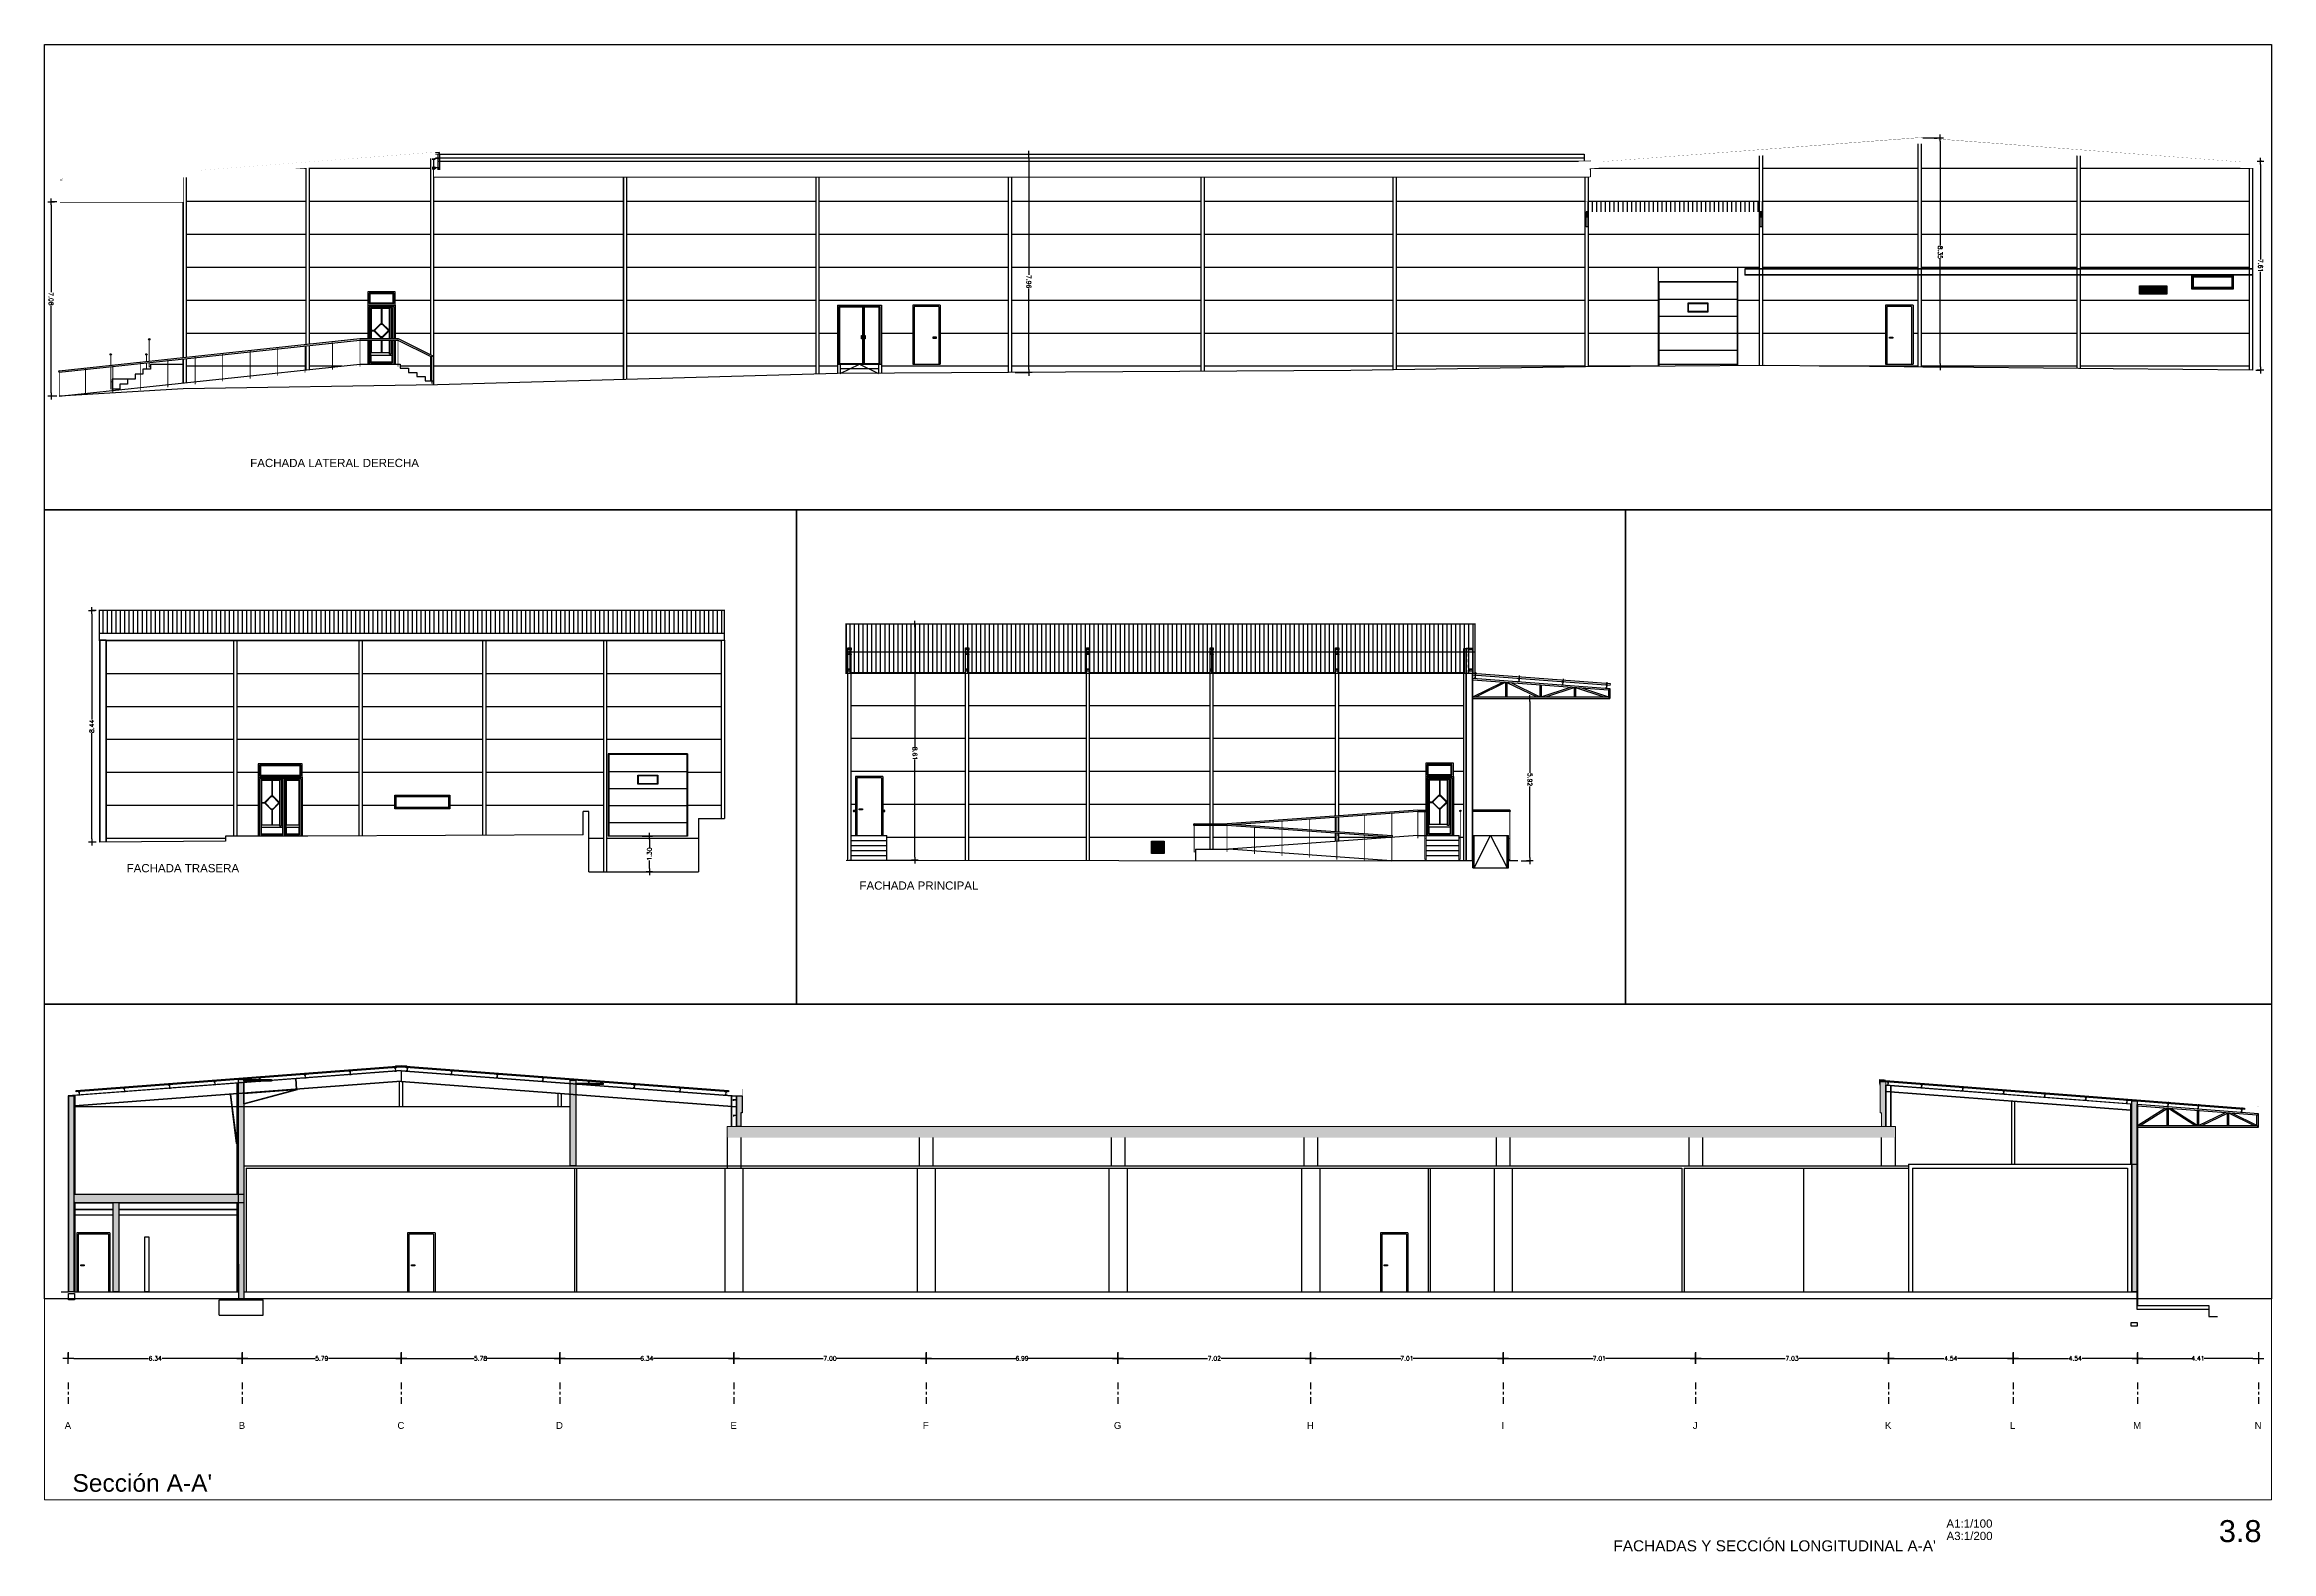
# Paper-space layout '0308' of a CAD drawing. Header units: metres. Extents: x 5.7 to 86.8, y 3.1 to 58.
# The model-space entities are those that its viewports show. They can reach past a viewport. Long polylines and large blocks are cut down to what shows.
import ezdxf
from ezdxf.enums import TextEntityAlignment as Align

# ---------------------------------------------------------------- set-up
doc = ezdxf.new("R2010")
doc.units = ezdxf.units.M
doc.set_wipeout_variables(frame=1)
for name, pattern in [('2010.10.30 PLANO BASE$0$HIDDEN', [0.375, 0.25, -0.125]), ('ACAD_ISO04W100', [30, 24, -3, 0, -3]), ('RAYITAS', [0.375, 0.25, -0.125])]:
    doc.linetypes.add(name, pattern=pattern)
for name, color, linetype in [('00.04 SECCIONES', 7, 'Continuous'), ('00.04 SECCIONES ACOTADO', 7, 'Continuous'), ('COTAS', 3, 'Continuous'), ('Marco', 7, 'Continuous'), ('TEXTO', 7, 'Continuous')]:
    doc.layers.add(name, color=color, linetype=linetype)
doc.styles.add('Civilport', font='tahoma.ttf')
doc.styles.add('E-100', font='romans.shx', dxfattribs={"height": 0.16})
doc.styles.add('E-150', font='romans.shx', dxfattribs={"height": 0.24})
doc.styles.add('ICAB', font='arial.ttf')
doc.styles.add('ROMANS', font='romans')
doc.styles.get("Standard").update_dxf_attribs({"font": 'arial.ttf'})
doc.dimstyles.new('E-100', dxfattribs={"dimtxt": 0.16, "dimasz": 0.12, "dimexe": 0, "dimexo": 0.12, "dimgap": 0.0035, "dimtad": 0, "dimzin": 0, "dimdsep": 46, "dimtxsty": 'E-100', "dimblk1": 'COTA', "dimblk2": 'COTA', "dimsah": 1, "dimcen": 1, "dimclre": 9, "dimadec": 0, "dimazin": 0, "dimtfac": 1, "dimtmove": 1, "dimatfit": 2, "dimfxl": 1, "dimtolj": 1, "dimarcsym": 0})
doc.dimstyles.new('E-150', dxfattribs={"dimtxt": 0.24, "dimasz": 0.2, "dimexe": 0, "dimexo": 0.1, "dimgap": 0.0035, "dimtad": 0, "dimzin": 0, "dimdsep": 46, "dimtxsty": 'E-150', "dimblk1": 'COTA', "dimblk2": 'COTA', "dimsah": 1, "dimcen": 1, "dimclre": 9, "dimadec": 0, "dimazin": 0, "dimtfac": 1, "dimtmove": 1, "dimatfit": 2, "dimfxl": 1, "dimtolj": 1, "dimarcsym": 0})
pattern_1 = [(0, (38.49441, 2e-13), (6e-17, 0.15875), [])]

psp = doc.layouts.new('0308')

# ---------------------------------------------------------------- texts
at = {"style": 'ICAB'}
for s, insert, char_height, width, attachment_point in [('A1:1/100', (75.819, 4.081), 0.3, 15.81042, 5), ('3.8', (84.907, 3.803), 0.8, 26.26848, 4), ('A3:1/200', (75.824, 3.631), 0.3, 15.81042, 5)]:
    psp.add_mtext(s, dxfattribs=dict(at, insert=insert, char_height=char_height, width=width, attachment_point=attachment_point))
at = {"layer": 'Marco', "insert": (68.725, 3.27), "char_height": 0.4, "width": 33.35338, "attachment_point": 5, "style": 'Civilport'}
psp.add_mtext("{\\fArial|b0|i0|c0|p34;FACHADAS Y SECCIÓN LONGITUDINAL A-A'}", dxfattribs=at)

msp = doc.modelspace()

# ---------------------------------------------------------------- texts
at = {"layer": '00.04 SECCIONES'}
for s, rotation, p in [('FACHADA LATERAL DERECHA', 180, (408.93, 114.226)), ('FACHADA TRASERA', 270, (209.838, -75.452)), ('FACHADA PRINCIPAL', 90, (643.15, -96.803))]:
    msp.add_text(s, height=0.3, rotation=rotation, dxfattribs=at).set_placement(p)
at = {"layer": '00.04 SECCIONES', "color": 6, "linetype": 'ACAD_ISO04W100', "ltscale": 0.01}
for s, p in [('A', (335.977, -619.545)), ('B', (342.317, -619.545)), ('C', (348.108, -619.545)), ('D', (353.885, -619.545))]:
    msp.add_text(s, height=0.25, dxfattribs=at).set_placement(p, align=Align.CENTER)
at = {"layer": '00.04 SECCIONES', "color": 6}
for s, p in [('E', (360.227, -619.545)), ('F', (367.227, -619.545)), ('G', (374.217, -619.545)), ('H', (381.237, -619.545)), ('I', (388.247, -619.545)), ('J', (395.257, -619.545)), ('K', (402.287, -619.545)), ('L', (406.822, -619.545)), ('M', (411.357, -619.545)), ('N', (415.762, -619.545))]:
    msp.add_text(s, height=0.25, dxfattribs=at).set_placement(p, align=Align.CENTER)
at = {"layer": '00.04 SECCIONES'}
msp.add_text("Sección A-A'", height=0.64, dxfattribs=at).set_placement((336.143, -621.835))

# ---------------------------------------------------------------- blocks, each defined once
blk = doc.blocks.new('0ipe0120')
for p, q in [((-0.032, 0.06), (-0.032, 0.0537)), ((-0.032, 0.06), (0.032, 0.06)), ((-0.032, 0.0537), (-0.0092, 0.0537)), ((-0.0022, 0.0467), (-0.0022, -0.0467)), ((-0.0022, 0), (0.0022, 0)), ((0.0022, 0.0467), (0.0022, -0.0467)), ((0.0092, 0.0537), (0.032, 0.0537)), ((0.032, 0.06), (0.032, 0.0537)), ((-0.032, -0.0537), (-0.032, -0.06)), ((-0.032, -0.0537), (-0.0092, -0.0537)), ((-0.032, -0.06), (0.032, -0.06)), ((0.0092, -0.0537), (0.032, -0.0537)), ((0.032, -0.0537), (0.032, -0.06))]:
    blk.add_line(p, q)
for centre, start, end in [((-0.0092, 0.0467), 0, 90), ((0.0092, 0.0467), 90, 180), ((-0.0092, -0.0467), 270, 360), ((0.0092, -0.0467), 180, 270)]:
    blk.add_arc(centre, 0.007, start, end)
blk = doc.blocks.new('0ipe0240dis')
at = {"linetype": '2010.10.30 PLANO BASE$0$HIDDEN', "ltscale": 0.1}
for p, q in [((-0.12, 0.06), (-0.1102, 0.06)), ((-0.12, -0.06), (-0.12, 0.06)), ((-0.1102, 0.06), (-0.1102, 0.0151)), ((0.0982, 0.0031), (-0.0982, 0.0031)), ((0, -0.0031), (0, 0.0031)), ((0.1102, 0.06), (0.12, 0.06)), ((0.1102, 0.0151), (0.1102, 0.06)), ((0.12, 0.06), (0.12, -0.06)), ((-0.1102, -0.06), (-0.12, -0.06)), ((-0.1102, -0.06), (-0.1102, -0.0151)), ((0.0982, -0.0031), (-0.0982, -0.0031)), ((0.1102, -0.0151), (0.1102, -0.06)), ((0.12, -0.06), (0.1102, -0.06))]:
    blk.add_line(p, q, dxfattribs=at)
for centre, start, end in [((-0.0982, 0.0151), 180, 270), ((0.0982, 0.0151), 270, 0), ((-0.0982, -0.0151), 90, 180), ((0.0982, -0.0151), 0, 90)]:
    blk.add_arc(centre, 0.012, start, end, dxfattribs=at)
blk = doc.blocks.new('1VAR0120')
at = {"layer": 'COTAS', "color": 4}
for p, q in [((-0.152, 0.164), (0, 0)), ((0.604, 0.164), (-0.152, 0.164)), ((0.152, 0.164), (0, 0))]:
    blk.add_line(p, q, dxfattribs=at)
at = {"layer": 'TEXTO', "color": 5, "style": 'ROMANS'}
blk.add_attdef('COTA', (-0.025, 0.193), '', height=0.16, dxfattribs=at)
blk = doc.blocks.new('COTA')
for p, q in [((-1, 0), (1, 0)), ((0, 1), (0, -1))]:
    blk.add_line(p, q)
at = {"layer": 'COTAS', "color": 5}
blk.add_line((-0.35, -0.35), (0.35, 0.35), dxfattribs=at)
blk = doc.blocks.new('*D38')
at = {"layer": '00.04 SECCIONES', "color": 9, "lineweight": -2, "transparency": 16777216}
for p, q in [((335.989, -616.749), (335.989, -616.977)), ((342.329, -616.749), (342.329, -616.977))]:
    blk.add_line(p, q, dxfattribs=at)
at = {"layer": '00.04 SECCIONES', "color": 0, "lineweight": -2, "transparency": 16777216}
for p, q in [((336.189, -616.977), (338.911, -616.977)), ((342.129, -616.977), (339.406, -616.977))]:
    blk.add_line(p, q, dxfattribs=at)
at = {"layer": 'DEFPOINTS', "color": 0, "transparency": 16777216}
for p in [(335.989, -616.649), (342.329, -616.649), (342.329, -616.977)]:
    blk.add_point(p, dxfattribs=at)
at = {"layer": '00.04 SECCIONES', "color": 0, "lineweight": -2, "transparency": 16777216, "xscale": 0.2, "yscale": 0.2, "zscale": 0.2, "rotation": 180}
blk.add_blockref('COTA', (335.989, -616.977), dxfattribs=at)
at = {"layer": '00.04 SECCIONES', "color": 0, "lineweight": -2, "transparency": 16777216, "xscale": 0.2, "yscale": 0.2, "zscale": 0.2}
blk.add_blockref('COTA', (342.329, -616.977), dxfattribs=at)
at = {"layer": '00.04 SECCIONES', "color": 0, "transparency": 16777216, "insert": (339.159, -616.977), "char_height": 0.16, "attachment_point": 5, "style": 'E-100'}
blk.add_mtext('\\A1;6.34', dxfattribs=at)
blk = doc.blocks.new('*D39')
at = {"layer": '00.04 SECCIONES', "color": 9, "lineweight": -2, "transparency": 16777216}
for p, q in [((342.329, -616.749), (342.329, -616.977)), ((348.119, -616.749), (348.119, -616.977))]:
    blk.add_line(p, q, dxfattribs=at)
at = {"layer": '00.04 SECCIONES', "color": 0, "lineweight": -2, "transparency": 16777216}
for p, q in [((342.529, -616.977), (344.98, -616.977)), ((347.919, -616.977), (345.467, -616.977))]:
    blk.add_line(p, q, dxfattribs=at)
at = {"layer": 'DEFPOINTS', "color": 0, "transparency": 16777216}
for p in [(342.329, -616.649), (348.119, -616.649), (348.119, -616.977)]:
    blk.add_point(p, dxfattribs=at)
at = {"layer": '00.04 SECCIONES', "color": 0, "lineweight": -2, "transparency": 16777216, "xscale": 0.2, "yscale": 0.2, "zscale": 0.2, "rotation": 180}
blk.add_blockref('COTA', (342.329, -616.977), dxfattribs=at)
at = {"layer": '00.04 SECCIONES', "color": 0, "lineweight": -2, "transparency": 16777216, "xscale": 0.2, "yscale": 0.2, "zscale": 0.2}
blk.add_blockref('COTA', (348.119, -616.977), dxfattribs=at)
at = {"layer": '00.04 SECCIONES', "color": 0, "transparency": 16777216, "insert": (345.224, -616.977), "char_height": 0.16, "attachment_point": 5, "style": 'E-100'}
blk.add_mtext('\\A1;5.79', dxfattribs=at)
blk = doc.blocks.new('*D40')
at = {"layer": '00.04 SECCIONES', "color": 9, "lineweight": -2, "transparency": 16777216}
for p, q in [((348.119, -616.749), (348.119, -616.977)), ((353.896, -616.749), (353.896, -616.977))]:
    blk.add_line(p, q, dxfattribs=at)
at = {"layer": '00.04 SECCIONES', "color": 0, "lineweight": -2, "transparency": 16777216}
for p, q in [((348.319, -616.977), (350.76, -616.977)), ((353.696, -616.977), (351.255, -616.977))]:
    blk.add_line(p, q, dxfattribs=at)
at = {"layer": 'DEFPOINTS', "color": 0, "transparency": 16777216}
for p in [(348.119, -616.649), (353.896, -616.649), (353.896, -616.977)]:
    blk.add_point(p, dxfattribs=at)
at = {"layer": '00.04 SECCIONES', "color": 0, "lineweight": -2, "transparency": 16777216, "xscale": 0.2, "yscale": 0.2, "zscale": 0.2, "rotation": 180}
blk.add_blockref('COTA', (348.119, -616.977), dxfattribs=at)
at = {"layer": '00.04 SECCIONES', "color": 0, "lineweight": -2, "transparency": 16777216, "xscale": 0.2, "yscale": 0.2, "zscale": 0.2}
blk.add_blockref('COTA', (353.896, -616.977), dxfattribs=at)
at = {"layer": '00.04 SECCIONES', "color": 0, "transparency": 16777216, "insert": (351.008, -616.977), "char_height": 0.16, "attachment_point": 5, "style": 'E-100'}
blk.add_mtext('\\A1;5.78', dxfattribs=at)
blk = doc.blocks.new('*D41')
at = {"layer": '00.04 SECCIONES', "color": 9, "lineweight": -2, "transparency": 16777216}
for p, q in [((353.896, -616.749), (353.896, -616.977)), ((360.239, -616.749), (360.239, -616.977))]:
    blk.add_line(p, q, dxfattribs=at)
at = {"layer": '00.04 SECCIONES', "color": 0, "lineweight": -2, "transparency": 16777216}
for p, q in [((354.096, -616.977), (356.82, -616.977)), ((360.039, -616.977), (357.315, -616.977))]:
    blk.add_line(p, q, dxfattribs=at)
at = {"layer": 'DEFPOINTS', "color": 0, "transparency": 16777216}
for p in [(353.896, -616.649), (360.239, -616.649), (360.239, -616.977)]:
    blk.add_point(p, dxfattribs=at)
at = {"layer": '00.04 SECCIONES', "color": 0, "lineweight": -2, "transparency": 16777216, "xscale": 0.2, "yscale": 0.2, "zscale": 0.2, "rotation": 180}
blk.add_blockref('COTA', (353.896, -616.977), dxfattribs=at)
at = {"layer": '00.04 SECCIONES', "color": 0, "lineweight": -2, "transparency": 16777216, "xscale": 0.2, "yscale": 0.2, "zscale": 0.2}
blk.add_blockref('COTA', (360.239, -616.977), dxfattribs=at)
at = {"layer": '00.04 SECCIONES', "color": 0, "transparency": 16777216, "insert": (357.067, -616.977), "char_height": 0.16, "attachment_point": 5, "style": 'E-100'}
blk.add_mtext('\\A1;6.34', dxfattribs=at)
blk = doc.blocks.new('*D42')
at = {"layer": '00.04 SECCIONES', "color": 9, "lineweight": -2, "transparency": 16777216}
for p, q in [((360.239, -616.749), (360.239, -616.977)), ((367.239, -616.749), (367.239, -616.977))]:
    blk.add_line(p, q, dxfattribs=at)
at = {"layer": '00.04 SECCIONES', "color": 0, "lineweight": -2, "transparency": 16777216}
for p, q in [((360.439, -616.977), (363.491, -616.977)), ((367.039, -616.977), (363.986, -616.977))]:
    blk.add_line(p, q, dxfattribs=at)
at = {"layer": 'DEFPOINTS', "color": 0, "transparency": 16777216}
for p in [(360.239, -616.649), (367.239, -616.649), (367.239, -616.977)]:
    blk.add_point(p, dxfattribs=at)
at = {"layer": '00.04 SECCIONES', "color": 0, "lineweight": -2, "transparency": 16777216, "xscale": 0.2, "yscale": 0.2, "zscale": 0.2, "rotation": 180}
blk.add_blockref('COTA', (360.239, -616.977), dxfattribs=at)
at = {"layer": '00.04 SECCIONES', "color": 0, "lineweight": -2, "transparency": 16777216, "xscale": 0.2, "yscale": 0.2, "zscale": 0.2}
blk.add_blockref('COTA', (367.239, -616.977), dxfattribs=at)
at = {"layer": '00.04 SECCIONES', "color": 0, "transparency": 16777216, "insert": (363.739, -616.977), "char_height": 0.16, "attachment_point": 5, "style": 'E-100'}
blk.add_mtext('\\A1;7.00', dxfattribs=at)
blk = doc.blocks.new('*D43')
at = {"layer": '00.04 SECCIONES', "color": 9, "lineweight": -2, "transparency": 16777216}
for p, q in [((367.239, -616.749), (367.239, -616.977)), ((374.229, -616.749), (374.229, -616.977))]:
    blk.add_line(p, q, dxfattribs=at)
at = {"layer": '00.04 SECCIONES', "color": 0, "lineweight": -2, "transparency": 16777216}
for p, q in [((367.439, -616.977), (370.494, -616.977)), ((374.029, -616.977), (370.973, -616.977))]:
    blk.add_line(p, q, dxfattribs=at)
at = {"layer": 'DEFPOINTS', "color": 0, "transparency": 16777216}
for p in [(367.239, -616.649), (374.229, -616.649), (374.229, -616.977)]:
    blk.add_point(p, dxfattribs=at)
at = {"layer": '00.04 SECCIONES', "color": 0, "lineweight": -2, "transparency": 16777216, "xscale": 0.2, "yscale": 0.2, "zscale": 0.2, "rotation": 180}
blk.add_blockref('COTA', (367.239, -616.977), dxfattribs=at)
at = {"layer": '00.04 SECCIONES', "color": 0, "lineweight": -2, "transparency": 16777216, "xscale": 0.2, "yscale": 0.2, "zscale": 0.2}
blk.add_blockref('COTA', (374.229, -616.977), dxfattribs=at)
at = {"layer": '00.04 SECCIONES', "color": 0, "transparency": 16777216, "insert": (370.734, -616.977), "char_height": 0.16, "attachment_point": 5, "style": 'E-100'}
blk.add_mtext('\\A1;6.99', dxfattribs=at)
blk = doc.blocks.new('*D44')
at = {"layer": '00.04 SECCIONES', "color": 9, "lineweight": -2, "transparency": 16777216}
for p, q in [((374.229, -616.749), (374.229, -616.977)), ((381.249, -616.749), (381.249, -616.977))]:
    blk.add_line(p, q, dxfattribs=at)
at = {"layer": '00.04 SECCIONES', "color": 0, "lineweight": -2, "transparency": 16777216}
for p, q in [((374.429, -616.977), (377.491, -616.977)), ((381.049, -616.977), (377.986, -616.977))]:
    blk.add_line(p, q, dxfattribs=at)
at = {"layer": 'DEFPOINTS', "color": 0, "transparency": 16777216}
for p in [(374.229, -616.649), (381.249, -616.649), (381.249, -616.977)]:
    blk.add_point(p, dxfattribs=at)
at = {"layer": '00.04 SECCIONES', "color": 0, "lineweight": -2, "transparency": 16777216, "xscale": 0.2, "yscale": 0.2, "zscale": 0.2, "rotation": 180}
blk.add_blockref('COTA', (374.229, -616.977), dxfattribs=at)
at = {"layer": '00.04 SECCIONES', "color": 0, "lineweight": -2, "transparency": 16777216, "xscale": 0.2, "yscale": 0.2, "zscale": 0.2}
blk.add_blockref('COTA', (381.249, -616.977), dxfattribs=at)
at = {"layer": '00.04 SECCIONES', "color": 0, "transparency": 16777216, "insert": (377.739, -616.977), "char_height": 0.16, "attachment_point": 5, "style": 'E-100'}
blk.add_mtext('\\A1;7.02', dxfattribs=at)
blk = doc.blocks.new('*D45')
at = {"layer": '00.04 SECCIONES', "color": 9, "lineweight": -2, "transparency": 16777216}
for p, q in [((381.249, -616.749), (381.249, -616.977)), ((388.259, -616.749), (388.259, -616.977))]:
    blk.add_line(p, q, dxfattribs=at)
at = {"layer": '00.04 SECCIONES', "color": 0, "lineweight": -2, "transparency": 16777216}
for p, q in [((381.449, -616.977), (384.529, -616.977)), ((388.059, -616.977), (384.978, -616.977))]:
    blk.add_line(p, q, dxfattribs=at)
at = {"layer": 'DEFPOINTS', "color": 0, "transparency": 16777216}
for p in [(381.249, -616.649), (388.259, -616.649), (388.259, -616.977)]:
    blk.add_point(p, dxfattribs=at)
at = {"layer": '00.04 SECCIONES', "color": 0, "lineweight": -2, "transparency": 16777216, "xscale": 0.2, "yscale": 0.2, "zscale": 0.2, "rotation": 180}
blk.add_blockref('COTA', (381.249, -616.977), dxfattribs=at)
at = {"layer": '00.04 SECCIONES', "color": 0, "lineweight": -2, "transparency": 16777216, "xscale": 0.2, "yscale": 0.2, "zscale": 0.2}
blk.add_blockref('COTA', (388.259, -616.977), dxfattribs=at)
at = {"layer": '00.04 SECCIONES', "color": 0, "transparency": 16777216, "insert": (384.754, -616.977), "char_height": 0.16, "attachment_point": 5, "style": 'E-100'}
blk.add_mtext('\\A1;7.01', dxfattribs=at)
blk = doc.blocks.new('*D46')
at = {"layer": '00.04 SECCIONES', "color": 9, "lineweight": -2, "transparency": 16777216}
for p, q in [((388.259, -616.749), (388.259, -616.977)), ((395.269, -616.749), (395.269, -616.977))]:
    blk.add_line(p, q, dxfattribs=at)
at = {"layer": '00.04 SECCIONES', "color": 0, "lineweight": -2, "transparency": 16777216}
for p, q in [((388.459, -616.977), (391.539, -616.977)), ((395.069, -616.977), (391.988, -616.977))]:
    blk.add_line(p, q, dxfattribs=at)
at = {"layer": 'DEFPOINTS', "color": 0, "transparency": 16777216}
for p in [(388.259, -616.649), (395.269, -616.649), (395.269, -616.977)]:
    blk.add_point(p, dxfattribs=at)
at = {"layer": '00.04 SECCIONES', "color": 0, "lineweight": -2, "transparency": 16777216, "xscale": 0.2, "yscale": 0.2, "zscale": 0.2, "rotation": 180}
blk.add_blockref('COTA', (388.259, -616.977), dxfattribs=at)
at = {"layer": '00.04 SECCIONES', "color": 0, "lineweight": -2, "transparency": 16777216, "xscale": 0.2, "yscale": 0.2, "zscale": 0.2}
blk.add_blockref('COTA', (395.269, -616.977), dxfattribs=at)
at = {"layer": '00.04 SECCIONES', "color": 0, "transparency": 16777216, "insert": (391.764, -616.977), "char_height": 0.16, "attachment_point": 5, "style": 'E-100'}
blk.add_mtext('\\A1;7.01', dxfattribs=at)
blk = doc.blocks.new('*D47')
at = {"layer": '00.04 SECCIONES', "color": 9, "lineweight": -2, "transparency": 16777216}
for p, q in [((395.269, -616.749), (395.269, -616.977)), ((402.299, -616.749), (402.299, -616.977))]:
    blk.add_line(p, q, dxfattribs=at)
at = {"layer": '00.04 SECCIONES', "color": 0, "lineweight": -2, "transparency": 16777216}
for p, q in [((395.469, -616.977), (398.536, -616.977)), ((402.099, -616.977), (399.031, -616.977))]:
    blk.add_line(p, q, dxfattribs=at)
at = {"layer": 'DEFPOINTS', "color": 0, "transparency": 16777216}
for p in [(395.269, -616.649), (402.299, -616.649), (402.299, -616.977)]:
    blk.add_point(p, dxfattribs=at)
at = {"layer": '00.04 SECCIONES', "color": 0, "lineweight": -2, "transparency": 16777216, "xscale": 0.2, "yscale": 0.2, "zscale": 0.2, "rotation": 180}
blk.add_blockref('COTA', (395.269, -616.977), dxfattribs=at)
at = {"layer": '00.04 SECCIONES', "color": 0, "lineweight": -2, "transparency": 16777216, "xscale": 0.2, "yscale": 0.2, "zscale": 0.2}
blk.add_blockref('COTA', (402.299, -616.977), dxfattribs=at)
at = {"layer": '00.04 SECCIONES', "color": 0, "transparency": 16777216, "insert": (398.784, -616.977), "char_height": 0.16, "attachment_point": 5, "style": 'E-100'}
blk.add_mtext('\\A1;7.03', dxfattribs=at)
blk = doc.blocks.new('*D48')
at = {"layer": '00.04 SECCIONES', "color": 9, "lineweight": -2, "transparency": 16777216}
for p, q in [((402.299, -616.749), (402.299, -616.977)), ((406.834, -616.749), (406.834, -616.977))]:
    blk.add_line(p, q, dxfattribs=at)
at = {"layer": '00.04 SECCIONES', "color": 0, "lineweight": -2, "transparency": 16777216}
for p, q in [((402.499, -616.977), (404.315, -616.977)), ((406.634, -616.977), (404.817, -616.977))]:
    blk.add_line(p, q, dxfattribs=at)
at = {"layer": 'DEFPOINTS', "color": 0, "transparency": 16777216}
for p in [(402.299, -616.649), (406.834, -616.649), (406.834, -616.977)]:
    blk.add_point(p, dxfattribs=at)
at = {"layer": '00.04 SECCIONES', "color": 0, "lineweight": -2, "transparency": 16777216, "xscale": 0.2, "yscale": 0.2, "zscale": 0.2, "rotation": 180}
blk.add_blockref('COTA', (402.299, -616.977), dxfattribs=at)
at = {"layer": '00.04 SECCIONES', "color": 0, "lineweight": -2, "transparency": 16777216, "xscale": 0.2, "yscale": 0.2, "zscale": 0.2}
blk.add_blockref('COTA', (406.834, -616.977), dxfattribs=at)
at = {"layer": '00.04 SECCIONES', "color": 0, "transparency": 16777216, "insert": (404.566, -616.977), "char_height": 0.16, "attachment_point": 5, "style": 'E-100'}
blk.add_mtext('\\A1;4.54', dxfattribs=at)
blk = doc.blocks.new('*D49')
at = {"layer": '00.04 SECCIONES', "color": 9, "lineweight": -2, "transparency": 16777216}
for p, q in [((406.834, -616.749), (406.834, -616.977)), ((411.369, -616.749), (411.369, -616.977))]:
    blk.add_line(p, q, dxfattribs=at)
at = {"layer": '00.04 SECCIONES', "color": 0, "lineweight": -2, "transparency": 16777216}
for p, q in [((407.034, -616.977), (408.85, -616.977)), ((411.169, -616.977), (409.352, -616.977))]:
    blk.add_line(p, q, dxfattribs=at)
at = {"layer": 'DEFPOINTS', "color": 0, "transparency": 16777216}
for p in [(406.834, -616.649), (411.369, -616.649), (411.369, -616.977)]:
    blk.add_point(p, dxfattribs=at)
at = {"layer": '00.04 SECCIONES', "color": 0, "lineweight": -2, "transparency": 16777216, "xscale": 0.2, "yscale": 0.2, "zscale": 0.2, "rotation": 180}
blk.add_blockref('COTA', (406.834, -616.977), dxfattribs=at)
at = {"layer": '00.04 SECCIONES', "color": 0, "lineweight": -2, "transparency": 16777216, "xscale": 0.2, "yscale": 0.2, "zscale": 0.2}
blk.add_blockref('COTA', (411.369, -616.977), dxfattribs=at)
at = {"layer": '00.04 SECCIONES', "color": 0, "transparency": 16777216, "insert": (409.101, -616.977), "char_height": 0.16, "attachment_point": 5, "style": 'E-100'}
blk.add_mtext('\\A1;4.54', dxfattribs=at)
blk = doc.blocks.new('*D50')
at = {"layer": '00.04 SECCIONES', "color": 9, "lineweight": -2, "transparency": 16777216}
for p, q in [((411.369, -616.749), (411.369, -616.977)), ((415.774, -616.749), (415.774, -616.977))]:
    blk.add_line(p, q, dxfattribs=at)
at = {"layer": '00.04 SECCIONES', "color": 0, "lineweight": -2, "transparency": 16777216}
for p, q in [((411.569, -616.977), (413.347, -616.977)), ((415.574, -616.977), (413.796, -616.977))]:
    blk.add_line(p, q, dxfattribs=at)
at = {"layer": 'DEFPOINTS', "color": 0, "transparency": 16777216}
for p in [(411.369, -616.649), (415.774, -616.649), (415.774, -616.977)]:
    blk.add_point(p, dxfattribs=at)
at = {"layer": '00.04 SECCIONES', "color": 0, "lineweight": -2, "transparency": 16777216, "xscale": 0.2, "yscale": 0.2, "zscale": 0.2, "rotation": 180}
blk.add_blockref('COTA', (411.369, -616.977), dxfattribs=at)
at = {"layer": '00.04 SECCIONES', "color": 0, "lineweight": -2, "transparency": 16777216, "xscale": 0.2, "yscale": 0.2, "zscale": 0.2}
blk.add_blockref('COTA', (415.774, -616.977), dxfattribs=at)
at = {"layer": '00.04 SECCIONES', "color": 0, "transparency": 16777216, "insert": (413.571, -616.977), "char_height": 0.16, "attachment_point": 5, "style": 'E-100'}
blk.add_mtext('\\A1;4.41', dxfattribs=at)
blk = doc.blocks.new('*D52')
at = {"layer": '00.04 SECCIONES ACOTADO', "color": 9, "lineweight": -2, "transparency": 16777216}
for p, q in [((636.18, -72.696), (636.18, -72.379)), ((642.096, -72.698), (642.096, -72.379))]:
    blk.add_line(p, q, dxfattribs=at)
at = {"layer": '00.04 SECCIONES ACOTADO', "color": 0, "lineweight": -2, "transparency": 16777216}
for p, q in [((636.3, -72.379), (638.891, -72.379)), ((641.976, -72.379), (639.386, -72.379))]:
    blk.add_line(p, q, dxfattribs=at)
at = {"layer": 'DEFPOINTS', "color": 0, "transparency": 16777216}
for p in [(636.18, -72.816), (642.096, -72.379), (642.096, -72.818)]:
    blk.add_point(p, dxfattribs=at)
at = {"layer": '00.04 SECCIONES ACOTADO', "color": 0, "lineweight": -2, "transparency": 16777216, "xscale": 0.12, "yscale": 0.12, "zscale": 0.12, "rotation": 180}
blk.add_blockref('COTA', (636.18, -72.379), dxfattribs=at)
at = {"layer": '00.04 SECCIONES ACOTADO', "color": 0, "lineweight": -2, "transparency": 16777216, "xscale": 0.12, "yscale": 0.12, "zscale": 0.12}
blk.add_blockref('COTA', (642.096, -72.379), dxfattribs=at)
at = {"layer": '00.04 SECCIONES ACOTADO', "color": 0, "transparency": 16777216, "insert": (639.138, -72.379), "char_height": 0.16, "attachment_point": 5, "style": 'E-100'}
blk.add_mtext('\\A1;5.92', dxfattribs=at)
blk = doc.blocks.new('*D53')
at = {"layer": '00.04 SECCIONES ACOTADO', "color": 9, "lineweight": -2, "transparency": 16777216}
for p, q in [((633.471, -97.168), (633.471, -94.783)), ((642.08, -97.175), (642.08, -94.783))]:
    blk.add_line(p, q, dxfattribs=at)
at = {"layer": '00.04 SECCIONES ACOTADO', "color": 0, "lineweight": -2, "transparency": 16777216}
for p, q in [((633.591, -94.783), (637.963, -94.783)), ((641.96, -94.783), (638.412, -94.783))]:
    blk.add_line(p, q, dxfattribs=at)
at = {"layer": 'DEFPOINTS', "color": 0, "transparency": 16777216}
for p in [(642.08, -94.783), (633.471, -97.288), (642.08, -97.295)]:
    blk.add_point(p, dxfattribs=at)
at = {"layer": '00.04 SECCIONES ACOTADO', "color": 0, "lineweight": -2, "transparency": 16777216, "xscale": 0.12, "yscale": 0.12, "zscale": 0.12, "rotation": 180}
blk.add_blockref('COTA', (633.471, -94.783), dxfattribs=at)
at = {"layer": '00.04 SECCIONES ACOTADO', "color": 0, "lineweight": -2, "transparency": 16777216, "xscale": 0.12, "yscale": 0.12, "zscale": 0.12}
blk.add_blockref('COTA', (642.08, -94.783), dxfattribs=at)
at = {"layer": '00.04 SECCIONES ACOTADO', "color": 0, "transparency": 16777216, "insert": (638.188, -94.783), "char_height": 0.16, "attachment_point": 5, "style": 'E-100'}
blk.add_mtext('\\A1;8.61', dxfattribs=at)
blk = doc.blocks.new('*D54')
at = {"layer": '00.04 SECCIONES ACOTADO', "color": 9, "lineweight": -2, "transparency": 16777216}
for p, q in [((210.931, -74.343), (210.931, -74.18)), ((219.375, -74.343), (219.375, -74.18))]:
    blk.add_line(p, q, dxfattribs=at)
at = {"layer": '00.04 SECCIONES ACOTADO', "color": 0, "lineweight": -2, "transparency": 16777216}
for p, q in [((211.051, -74.18), (214.902, -74.18)), ((219.255, -74.18), (215.404, -74.18))]:
    blk.add_line(p, q, dxfattribs=at)
at = {"layer": 'DEFPOINTS', "color": 0, "transparency": 16777216}
for p in [(210.931, -74.18), (210.931, -74.463), (219.375, -74.463)]:
    blk.add_point(p, dxfattribs=at)
at = {"layer": '00.04 SECCIONES ACOTADO', "color": 0, "lineweight": -2, "transparency": 16777216, "xscale": 0.12, "yscale": 0.12, "zscale": 0.12, "rotation": 180}
blk.add_blockref('COTA', (210.931, -74.18), dxfattribs=at)
at = {"layer": '00.04 SECCIONES ACOTADO', "color": 0, "lineweight": -2, "transparency": 16777216, "xscale": 0.12, "yscale": 0.12, "zscale": 0.12}
blk.add_blockref('COTA', (219.375, -74.18), dxfattribs=at)
at = {"layer": '00.04 SECCIONES ACOTADO', "color": 0, "transparency": 16777216, "insert": (215.153, -74.18), "char_height": 0.16, "attachment_point": 5, "style": 'E-100'}
blk.add_mtext('\\A1;8.44', dxfattribs=at)
blk = doc.blocks.new('*D55')
at = {"layer": '00.04 SECCIONES ACOTADO', "color": 9, "lineweight": -2, "transparency": 16777216}
for p, q in [((209.851, -94.233), (209.851, -94.494)), ((211.151, -94.233), (211.151, -94.494))]:
    blk.add_line(p, q, dxfattribs=at)
at = {"layer": '00.04 SECCIONES ACOTADO', "color": 0, "lineweight": -2, "transparency": 16777216}
for p, q in [((209.971, -94.494), (210.265, -94.494)), ((211.031, -94.494), (210.737, -94.494))]:
    blk.add_line(p, q, dxfattribs=at)
at = {"layer": 'DEFPOINTS', "color": 0, "transparency": 16777216}
for p in [(209.851, -94.113), (209.851, -94.494), (211.151, -94.113)]:
    blk.add_point(p, dxfattribs=at)
at = {"layer": '00.04 SECCIONES ACOTADO', "color": 0, "lineweight": -2, "transparency": 16777216, "xscale": 0.12, "yscale": 0.12, "zscale": 0.12, "rotation": 180}
blk.add_blockref('COTA', (209.851, -94.494), dxfattribs=at)
at = {"layer": '00.04 SECCIONES ACOTADO', "color": 0, "lineweight": -2, "transparency": 16777216, "xscale": 0.12, "yscale": 0.12, "zscale": 0.12}
blk.add_blockref('COTA', (211.151, -94.494), dxfattribs=at)
at = {"layer": '00.04 SECCIONES ACOTADO', "color": 0, "transparency": 16777216, "insert": (210.501, -94.494), "char_height": 0.16, "attachment_point": 5, "style": 'E-100'}
blk.add_mtext('\\A1;1.30', dxfattribs=at)
blk = doc.blocks.new('*D56')
at = {"layer": '00.04 SECCIONES ACOTADO', "color": 9, "lineweight": -2, "transparency": 16777216}
for p, q in [((415.98, 111.642), (416.185, 111.642)), ((415.979, 104.558), (416.185, 104.558))]:
    blk.add_line(p, q, dxfattribs=at)
at = {"layer": '00.04 SECCIONES ACOTADO', "color": 0, "lineweight": -2, "transparency": 16777216}
for p, q in [((416.185, 111.522), (416.185, 108.347)), ((416.185, 104.678), (416.185, 107.853))]:
    blk.add_line(p, q, dxfattribs=at)
at = {"layer": 'DEFPOINTS', "color": 0, "transparency": 16777216}
for p in [(415.86, 111.642), (416.185, 111.642), (415.859, 104.558)]:
    blk.add_point(p, dxfattribs=at)
at = {"layer": '00.04 SECCIONES ACOTADO', "color": 0, "lineweight": -2, "transparency": 16777216, "xscale": 0.12, "yscale": 0.12, "zscale": 0.12}
for p, rotation in [((416.185, 111.642), 90), ((416.185, 104.558), 270)]:
    blk.add_blockref('COTA', p, dxfattribs=dict(at, rotation=rotation))
at = {"layer": '00.04 SECCIONES ACOTADO', "color": 0, "transparency": 16777216, "insert": (416.185, 108.1), "char_height": 0.16, "attachment_point": 5, "rotation": 90, "style": 'E-100'}
blk.add_mtext('\\A1;7.08', dxfattribs=at)
blk = doc.blocks.new('*D57')
at = {"layer": '00.04 SECCIONES ACOTADO', "color": 9, "lineweight": -2, "transparency": 16777216}
for p, q in [((335.869, 110.693), (335.699, 110.693)), ((335.669, 103.084), (335.699, 103.084))]:
    blk.add_line(p, q, dxfattribs=at)
at = {"layer": '00.04 SECCIONES ACOTADO', "color": 0, "lineweight": -2, "transparency": 16777216}
for p, q in [((335.699, 110.573), (335.699, 107.113)), ((335.699, 103.204), (335.699, 106.664))]:
    blk.add_line(p, q, dxfattribs=at)
at = {"layer": 'DEFPOINTS', "color": 0, "transparency": 16777216}
for p in [(335.699, 110.693), (335.989, 110.693), (335.789, 103.084)]:
    blk.add_point(p, dxfattribs=at)
at = {"layer": '00.04 SECCIONES ACOTADO', "color": 0, "lineweight": -2, "transparency": 16777216, "xscale": 0.12, "yscale": 0.12, "zscale": 0.12}
for p, rotation in [((335.699, 110.693), 90), ((335.699, 103.084), 270)]:
    blk.add_blockref('COTA', p, dxfattribs=dict(at, rotation=rotation))
at = {"layer": '00.04 SECCIONES ACOTADO', "color": 0, "transparency": 16777216, "insert": (335.699, 106.888), "char_height": 0.16, "attachment_point": 5, "rotation": 90, "style": 'E-100'}
blk.add_mtext('\\A1;7.61', dxfattribs=at)
blk = doc.blocks.new('*D58')
at = {"layer": '00.04 SECCIONES ACOTADO', "color": 9, "lineweight": -2, "transparency": 16777216}
for p, q in [((347.998, 110.577), (347.363, 110.577)), ((347.999, 102.229), (347.363, 102.229))]:
    blk.add_line(p, q, dxfattribs=at)
at = {"layer": '00.04 SECCIONES ACOTADO', "color": 0, "lineweight": -2, "transparency": 16777216}
for p, q in [((347.363, 110.457), (347.363, 106.65)), ((347.363, 102.349), (347.363, 106.156))]:
    blk.add_line(p, q, dxfattribs=at)
at = {"layer": 'DEFPOINTS', "color": 0, "transparency": 16777216}
for p in [(347.363, 110.577), (348.118, 110.577), (348.119, 102.229)]:
    blk.add_point(p, dxfattribs=at)
at = {"layer": '00.04 SECCIONES ACOTADO', "color": 0, "lineweight": -2, "transparency": 16777216, "xscale": 0.12, "yscale": 0.12, "zscale": 0.12}
for p, rotation in [((347.363, 110.577), 90), ((347.363, 102.229), 270)]:
    blk.add_blockref('COTA', p, dxfattribs=dict(at, rotation=rotation))
at = {"layer": '00.04 SECCIONES ACOTADO', "color": 0, "transparency": 16777216, "insert": (347.363, 106.403), "char_height": 0.16, "attachment_point": 5, "rotation": 90, "style": 'E-100'}
blk.add_mtext('\\A1;8.35', dxfattribs=at)
blk = doc.blocks.new('*D59')
at = {"layer": '00.04 SECCIONES ACOTADO', "color": 9, "lineweight": -2, "transparency": 16777216}
for p, q in [((381.069, 110.786), (380.566, 110.786)), ((381.069, 102.826), (380.566, 102.826))]:
    blk.add_line(p, q, dxfattribs=at)
at = {"layer": '00.04 SECCIONES ACOTADO', "color": 0, "lineweight": -2, "transparency": 16777216}
for p, q in [((380.566, 110.666), (380.566, 107.718)), ((380.566, 102.946), (380.566, 107.224))]:
    blk.add_line(p, q, dxfattribs=at)
at = {"layer": 'DEFPOINTS', "color": 0, "transparency": 16777216}
for p in [(381.189, 110.786), (380.566, 102.826), (381.189, 102.826)]:
    blk.add_point(p, dxfattribs=at)
at = {"layer": '00.04 SECCIONES ACOTADO', "color": 0, "lineweight": -2, "transparency": 16777216, "xscale": 0.12, "yscale": 0.12, "zscale": 0.12}
for p, rotation in [((380.566, 110.786), 90), ((380.566, 102.826), 270)]:
    blk.add_blockref('COTA', p, dxfattribs=dict(at, rotation=rotation))
at = {"layer": '00.04 SECCIONES ACOTADO', "color": 0, "transparency": 16777216, "insert": (380.566, 107.471), "char_height": 0.16, "attachment_point": 5, "rotation": 90, "style": 'E-100'}
blk.add_mtext('\\A1;7.96', dxfattribs=at)

# ---------------------------------------------------------------- dimensions: what is measured, and where the dimension line sits
at = {"layer": '00.04 SECCIONES'}
for base, p1, p2, picture, middle in [((342.329, -616.977), (335.989, -616.649), (342.329, -616.649), '*D38', (339.159, -616.977)), ((348.119, -616.977), (342.329, -616.649), (348.119, -616.649), '*D39', (345.224, -616.977)), ((353.896, -616.977), (348.119, -616.649), (353.896, -616.649), '*D40', (351.008, -616.977)), ((360.239, -616.977), (353.896, -616.649), (360.239, -616.649), '*D41', (357.067, -616.977)), ((367.239, -616.977), (360.239, -616.649), (367.239, -616.649), '*D42', (363.739, -616.977)), ((374.229, -616.977), (367.239, -616.649), (374.229, -616.649), '*D43', (370.734, -616.977)), ((381.249, -616.977), (374.229, -616.649), (381.249, -616.649), '*D44', (377.739, -616.977)), ((388.259, -616.977), (381.249, -616.649), (388.259, -616.649), '*D45', (384.754, -616.977)), ((395.269, -616.977), (388.259, -616.649), (395.269, -616.649), '*D46', (391.764, -616.977)), ((402.299, -616.977), (395.269, -616.649), (402.299, -616.649), '*D47', (398.784, -616.977)), ((406.8338, -616.9766), (402.2987, -616.6486), (406.8338, -616.6486), '*D48', (404.5663, -616.9766)), ((411.36878, -616.97665), (406.83376, -616.64856), (411.36878, -616.64856), '*D49', (409.10127, -616.97665)), ((415.773783, -616.976649), (411.368778, -616.648557), (415.773783, -616.648557), '*D50', (413.571281, -616.976649))]:
    dim = msp.add_linear_dim(base=base, p1=p1, p2=p2, dimstyle='E-150', override={"dimtxsty": 'E-100'}, dxfattribs=at)
    dim.commit()
    dim.dimension.update_dxf_attribs({"geometry": picture, "text_midpoint": middle})
at = {"layer": '00.04 SECCIONES ACOTADO'}
for base, p1, p2, picture, middle in [((642.096, -72.379), (636.18, -72.816), (642.096, -72.818), '*D52', (639.138, -72.379)), ((210.931, -74.18), (219.375, -74.463), (210.931, -74.463), '*D54', (215.153, -74.18)), ((209.851, -94.494), (211.151, -94.113), (209.851, -94.113), '*D55', (210.501, -94.494))]:
    dim = msp.add_linear_dim(base=base, p1=p1, p2=p2, dimstyle='E-100', dxfattribs=at)
    dim.commit()
    dim.dimension.update_dxf_attribs({"geometry": picture, "text_midpoint": middle})
dim = msp.add_linear_dim(base=(642.08, -94.783), p1=(633.471, -97.288), p2=(642.08, -97.295), dimstyle='E-100', dxfattribs=at)
dim.commit()
dim.dimension.update_dxf_attribs({"geometry": '*D53', "text_midpoint": (638.188, -94.783), "dimtype": 160})

# ---------------------------------------------------------------- hatches: boundary and pattern name
at = {"layer": '00.04 SECCIONES'}
h = msp.add_hatch(color=256, dxfattribs=at)
h.dxf.hatch_style = 1
h.paths.add_polyline_path([(412.634, 109.573, 1), (412.584, 109.573, 1)])
h = msp.add_hatch(color=256, dxfattribs=at)
h.dxf.hatch_style = 1
h.paths.add_polyline_path([(412.734, 110.123, 1), (412.684, 110.123, 1)])
h = msp.add_hatch(color=256, dxfattribs=at)
h.dxf.hatch_style = 1
h.paths.add_polyline_path([(414.034, 110.123, 1), (413.984, 110.123, 1)])
h = msp.add_hatch(dxfattribs=at)
h.set_pattern_fill('ANSI31', color=256, scale=0.05, angle=45)
h.set_pattern_definition([(90, (0, -14.40555), (-0.15875, 3e-17), [])])
h.paths.add_polyline_path([(360.289, 104.934), (353.846, 104.934), (353.846, 104.565), (360.289, 104.565)])
h = msp.add_hatch(dxfattribs=at)
h.set_pattern_fill('ANSI31', color=256, scale=0.05, angle=135)
h.set_pattern_definition([(180, (815.36982, -171.75096), (-1e-16, -0.15875), [])])
h.paths.add_polyline_path([(218.541, -97.228), (219.375, -97.228), (219.375, -74.463), (218.541, -74.463)])
h = msp.add_hatch(dxfattribs=at)
h.set_pattern_fill('ANSI31', color=256, scale=0.05, angle=315)
h.set_pattern_definition(pattern_1)
h.paths.add_polyline_path([(634.489, -74.378), (633.471, -74.378), (633.471, -97.288), (634.489, -97.288)])
h = msp.add_hatch(dxfattribs=at)
h.set_pattern_fill('ANSI31', color=256, scale=0.05, angle=315)
h.set_pattern_definition(pattern_1)
h.paths.add_polyline_path([(635.265, -74.378), (634.489, -74.378), (634.489, -97.288), (635.265, -97.288)])
h = msp.add_hatch(color=256, dxfattribs=at)
h.dxf.hatch_style = 1
h.paths.add_polyline_path([(360.047, -607.223), (348.119, -606.324), (336.28, -607.216), (336.284, -607.266), (348.119, -606.374), (360.044, -607.273)])
h = msp.add_hatch(color=256, dxfattribs=at)
h.dxf.hatch_style = 1
h.paths.add_polyline_path([(336.199, -607.408), (335.999, -607.408), (335.999, -614.548), (336.199, -614.548)])
h = msp.add_hatch(color=256, dxfattribs=at)
h.dxf.hatch_style = 1
h.paths.add_polyline_path([(342.389, -606.806), (342.189, -606.821), (342.189, -610.998), (342.389, -610.998)])
h.paths.add_polyline_path([(342.389, -611.298), (342.189, -611.298), (342.189, -614.848), (342.389, -614.848)])
h = msp.add_hatch(color=256, dxfattribs=at)
h.dxf.hatch_style = 1
h.paths.add_polyline_path([(354.479, -606.854), (354.279, -606.839), (354.279, -609.968), (354.479, -609.968)])
h = msp.add_hatch(color=256, dxfattribs=at)
h.dxf.hatch_style = 1
h.paths.add_polyline_path([(360.539, -607.416), (360.339, -607.416), (360.339, -608.531), (360.489, -608.531), (360.489, -608.031), (360.539, -608.031)])
h = msp.add_hatch(color=256, dxfattribs=at)
h.dxf.hatch_style = 1
h.paths.add_polyline_path([(402.199, -606.902), (401.999, -606.902), (401.999, -608.031), (402.049, -608.031), (402.049, -608.531), (402.199, -608.531)])
h = msp.add_hatch(color=256, dxfattribs=at)
h.dxf.hatch_style = 1
h.paths.add_polyline_path([(411.359, -607.606), (411.159, -607.591), (411.159, -614.548), (411.359, -614.548)])
h = msp.add_hatch(color=256, dxfattribs=at)
h.dxf.hatch_style = 1
h.paths.add_polyline_path([(402.549, -608.531), (359.989, -608.531), (359.989, -608.931), (402.549, -608.931)])
h = msp.add_hatch(color=256, dxfattribs=at)
h.dxf.hatch_style = 1
h.paths.add_polyline_path([(342.389, -610.998), (336.199, -610.998), (336.199, -611.298), (336.229, -611.298), (342.389, -611.298)])
h = msp.add_hatch(color=256, dxfattribs=at)
h.dxf.hatch_style = 1
h.paths.add_polyline_path([(337.829, -611.298), (337.629, -611.298), (337.629, -614.548), (337.829, -614.548)])

# ---------------------------------------------------------------- linework, layer by layer
for p, q in [((402.239, 111.235), (402.239, 102.947)), ((411.249, 111.148), (411.249, 110.273)), ((411.369, 110.286), (411.369, 111.161)), ((411.369, 111.161), (411.369, 110.286)), ((413.399, 111.206), (413.679, 111.206)), ((413.399, 111.023), (413.399, 111.206)), ((413.679, 111.206), (413.679, 111.389)), ((413.679, 111.389), (413.959, 111.389)), ((413.959, 111.389), (413.959, 111.437)), ((413.959, 111.023), (413.959, 111.393)), ((342.269, 110.542), (336.109, 110.542)), ((348.059, 110.542), (342.389, 110.542)), ((351.776, 110.542), (348.179, 110.542)), ((354.75, 110.531), (354.75, 110.392)), ((357.63, 110.392), (357.63, 110.553)), ((360.179, 110.542), (357.63, 110.542)), ((360.179, 110.572), (360.179, 103.652)), ((360.299, 110.573), (360.299, 103.652)), ((367.179, 110.542), (360.299, 110.542)), ((367.179, 110.686), (367.179, 103.652)), ((367.299, 110.688), (367.299, 103.652)), ((374.169, 110.542), (367.299, 110.542)), ((374.169, 110.744), (374.169, 103.652)), ((374.289, 110.745), (374.289, 103.652)), ((381.189, 110.542), (374.289, 110.542)), ((381.189, 110.786), (381.189, 103.652)), ((381.309, 110.786), (381.309, 103.652)), ((385.939, 110.542), (381.309, 110.542)), ((385.939, 110.392), (385.939, 110.814)), ((386.04, 110.473), (386.04, 110.814)), ((386.739, 110.473), (386.04, 110.814)), ((386.04, 110.649), (387.438, 110.649)), ((387.438, 110.823), (386.739, 110.473)), ((387.438, 110.473), (387.438, 110.823)), ((387.539, 110.392), (387.539, 110.823)), ((388.199, 110.542), (387.539, 110.542)), ((388.199, 110.842), (388.199, 103.652)), ((388.319, 110.845), (388.319, 103.652)), ((395.209, 110.542), (388.319, 110.542)), ((395.209, 111.039), (395.209, 103.652)), ((395.329, 103.652), (395.329, 111.042)), ((395.329, 111.042), (395.329, 103.652)), ((402.239, 110.542), (395.329, 110.542)), ((402.359, 110.188), (402.359, 111.083)), ((403.462, 110.542), (402.359, 110.542)), ((406.774, 110.542), (405.581, 110.542)), ((406.774, 110.67), (406.774, 109.795)), ((406.894, 110.682), (406.894, 109.808)), ((411.249, 110.542), (406.894, 110.542)), ((412.559, 110.656), (412.839, 110.656)), ((412.559, 110.473), (412.559, 110.656)), ((412.839, 110.84), (413.119, 110.84)), ((412.839, 110.656), (412.839, 110.84)), ((413.119, 111.023), (413.399, 111.023)), ((413.119, 110.84), (413.119, 111.023)), ((413.399, 111.023), (413.959, 111.023)), ((402.359, 102.947), (402.359, 110.133)), ((406.774, 109.745), (406.774, 103.299)), ((406.894, 109.758), (406.894, 103.308)), ((411.249, 110.223), (411.249, 103.643)), ((411.369, 103.652), (411.369, 110.236)), ((411.369, 110.236), (411.369, 103.652)), ((342.269, 109.342), (336.109, 109.342)), ((348.059, 109.342), (342.389, 109.342)), ((348.357, 109.342), (348.179, 109.342)), ((353.836, 109.342), (349.357, 109.342)), ((354.75, 109.342), (353.956, 109.342)), ((360.179, 109.342), (357.63, 109.342)), ((367.179, 109.342), (360.299, 109.342)), ((374.169, 109.342), (367.299, 109.342)), ((381.189, 109.342), (374.289, 109.342)), ((383.797, 109.342), (381.309, 109.342)), ((385.939, 109.342), (384.797, 109.342)), ((388.199, 109.342), (387.539, 109.342)), ((395.209, 109.342), (388.319, 109.342)), ((402.239, 109.342), (395.329, 109.342)), ((403.647, 109.342), (402.359, 109.342)), ((406.774, 109.342), (404.647, 109.342)), ((411.249, 109.342), (406.894, 109.342)), ((342.269, 108.142), (336.109, 108.142)), ((348.059, 108.142), (342.389, 108.142)), ((353.836, 108.142), (348.179, 108.142)), ((354.75, 108.142), (353.956, 108.142)), ((360.179, 108.142), (357.63, 108.142)), ((367.179, 108.142), (360.299, 108.142)), ((374.169, 108.142), (367.299, 108.142)), ((381.189, 108.142), (374.289, 108.142)), ((388.199, 108.142), (381.309, 108.142)), ((395.209, 108.142), (388.319, 108.142)), ((402.239, 108.142), (395.329, 108.142)), ((403.647, 108.142), (402.359, 108.142)), ((406.774, 108.142), (404.647, 108.142)), ((411.249, 108.142), (406.894, 108.142)), ((335.989, 107.223), (335.989, 107.24)), ((335.989, 107.017), (335.989, 107.223)), ((336.229, 107.223), (342.129, 107.223)), ((336.229, 107.223), (342.149, 107.223)), ((348.059, 107.017), (348.059, 107.223)), ((348.179, 107.017), (348.179, 107.223)), ((353.836, 107.017), (353.836, 107.223)), ((353.956, 107.017), (353.956, 107.223)), ((354.479, 107), (354.479, 107.24)), ((335.989, 107), (335.989, 107.017)), ((342.269, 106.942), (336.109, 106.942)), ((348.059, 106.942), (342.389, 106.942)), ((353.836, 106.942), (348.179, 106.942)), ((360.179, 106.942), (353.956, 106.942)), ((367.179, 106.942), (360.299, 106.942)), ((374.169, 106.942), (367.299, 106.942)), ((381.189, 106.942), (374.289, 106.942)), ((388.199, 106.942), (381.309, 106.942)), ((395.209, 106.942), (388.319, 106.942)), ((402.239, 106.942), (395.329, 106.942)), ((406.774, 106.942), (402.359, 106.942)), ((411.249, 106.942), (406.894, 106.942)), ((342.269, 105.742), (336.109, 105.742)), ((348.059, 105.742), (342.389, 105.742)), ((353.836, 105.742), (348.179, 105.742)), ((360.179, 105.742), (353.956, 105.742)), ((367.179, 105.742), (360.299, 105.742)), ((374.169, 105.742), (367.299, 105.742)), ((381.189, 105.742), (374.289, 105.742)), ((388.199, 105.742), (381.309, 105.742)), ((395.209, 105.742), (388.319, 105.742)), ((402.239, 105.742), (395.329, 105.742)), ((406.774, 105.742), (402.359, 105.742)), ((411.249, 105.742), (406.894, 105.742)), ((342.269, 104.542), (336.109, 104.542)), ((348.059, 104.542), (342.389, 104.542)), ((353.836, 104.542), (348.179, 104.542)), ((360.179, 104.542), (353.956, 104.542)), ((367.179, 104.542), (360.299, 104.542)), ((374.169, 104.542), (367.299, 104.542)), ((381.189, 104.542), (374.289, 104.542)), ((388.199, 104.542), (381.309, 104.542)), ((395.209, 104.542), (388.319, 104.542)), ((402.239, 104.542), (395.329, 104.542)), ((406.774, 104.542), (402.359, 104.542)), ((411.249, 104.542), (406.894, 104.542)), ((411.369, 104.473), (415.774, 104.473)), ((411.369, 104.423), (415.774, 104.423)), ((415.724, 104.473), (415.724, 103.991)), ((415.774, 104.473), (415.774, 103.991)), ((342.269, 103.342), (336.109, 103.342)), ((342.269, 103.342), (336.109, 103.342)), ((336.352, 103.186), (336.352, 103.342)), ((336.352, 103.186), (342.306, 102.737)), ((348.059, 103.342), (342.389, 103.342)), ((348.059, 103.342), (342.389, 103.342)), ((353.836, 103.342), (348.179, 103.342)), ((353.836, 103.342), (348.179, 103.342)), ((360.119, 103.203), (353.919, 102.736)), ((360.119, 103.342), (353.956, 103.342)), ((360.006, 103.34), (360.006, 103.125)), ((360.119, 103.342), (360.119, 103.652)), ((360.119, 103.652), (360.179, 103.652)), ((360.119, 103.342), (360.119, 103.203)), ((360.299, 103.652), (360.179, 103.652)), ((360.299, 103.652), (360.179, 103.652)), ((367.179, 103.652), (360.299, 103.652)), ((360.339, 102.826), (360.339, 103.08)), ((367.299, 103.652), (367.179, 103.652)), ((374.169, 103.652), (367.299, 103.652)), ((374.289, 103.652), (374.169, 103.652)), ((381.189, 103.652), (374.289, 103.652)), ((381.309, 103.652), (381.189, 103.652)), ((388.199, 103.652), (381.309, 103.652)), ((388.319, 103.652), (388.199, 103.652)), ((395.209, 103.652), (388.319, 103.652)), ((395.329, 103.652), (395.209, 103.652)), ((402.239, 103.652), (395.329, 103.652)), ((402.239, 103.361), (402.199, 103.361)), ((402.239, 103.297), (402.199, 103.297)), ((402.321, 102.836), (406.811, 103.181)), ((406.774, 103.342), (402.359, 103.342)), ((406.894, 103.308), (406.774, 103.299)), ((406.811, 103.181), (406.811, 103.302)), ((408.903, 103.342), (406.856, 103.185)), ((406.856, 103.185), (406.856, 103.305)), ((409.555, 103.342), (406.894, 103.342)), ((411.286, 103.525), (408.903, 103.342)), ((411.369, 103.652), (411.249, 103.643)), ((411.286, 103.525), (411.286, 103.646)), ((411.358, 103.531), (411.358, 103.651)), ((342.306, 102.737), (342.306, 102.857)), ((342.352, 102.734), (342.352, 102.854)), ((342.352, 102.734), (348.096, 102.301)), ((348.119, 102.419), (348.059, 102.424)), ((348.096, 102.297), (348.096, 102.421)), ((348.179, 102.424), (348.119, 102.419)), ((353.873, 102.733), (348.142, 102.301)), ((348.142, 102.301), (348.142, 102.421)), ((353.956, 102.859), (353.836, 102.85)), ((353.873, 102.853), (353.873, 102.733)), ((353.919, 102.856), (353.919, 102.736)), ((402.029, 102.956), (360.339, 102.956)), ((402.029, 102.826), (360.339, 102.826)), ((402.239, 103.011), (402.199, 103.011)), ((402.239, 102.947), (402.199, 102.947)), ((402.359, 102.947), (402.239, 102.947)), ((635.591, -69.578), (635.811, -69.595)), ((635.786, -70.718), (636.12, -69.685)), ((635.802, -70.506), (636.12, -69.523)), ((635.82, -69.463), (636.18, -69.463)), ((635.876, -69.523), (636.12, -69.523)), ((636.18, -69.463), (636.12, -69.523)), ((636.12, -74.463), (636.12, -69.523)), ((636.18, -74.463), (636.18, -69.463)), ((635.471, -71.174), (635.69, -71.19)), ((636.12, -71.968), (635.772, -70.899)), ((635.782, -70.768), (636.12, -70.768)), ((636.12, -71.806), (635.782, -70.768)), ((635.786, -70.718), (636.12, -70.718)), ((635.598, -73.218), (636.12, -72.133)), ((635.608, -73.081), (636.12, -72.018)), ((635.688, -72.018), (636.12, -72.018)), ((635.692, -71.968), (636.12, -71.968)), ((635.351, -72.769), (635.57, -72.786)), ((636.12, -74.463), (635.586, -73.367)), ((635.594, -73.268), (636.12, -73.268)), ((636.12, -74.349), (635.594, -73.268)), ((635.598, -73.218), (636.12, -73.218)), ((640.255, -73.113), (640.255, -74.463)), ((640.305, -73.113), (640.305, -74.463)), ((642.35, -73.163), (641.18, -73.163)), ((641.18, -74.463), (641.18, -73.163)), ((642.35, -73.213), (641.18, -73.213)), ((641.18, -73.813), (642.35, -73.213)), ((642.35, -74.413), (641.18, -73.813)), ((642.35, -74.463), (642.35, -73.163)), ((218.291, -74.703), (218.291, -74.463)), ((642.096, -74.463), (634.359, -74.463)), ((634.359, -74.788), (634.359, -74.463)), ((635.23, -74.364), (635.45, -74.381)), ((642.096, -74.473), (635.259, -74.473)), ((642.35, -74.413), (641.18, -74.413)), ((642.35, -74.463), (641.18, -74.463)), ((211.082, -74.703), (211.082, -79.048)), ((212.282, -74.703), (212.282, -79.343)), ((213.482, -74.703), (213.482, -79.343)), ((214.682, -74.703), (214.682, -79.343)), ((215.882, -74.703), (215.882, -79.343)), ((217.082, -74.703), (217.082, -79.343)), ((218.282, -74.703), (218.282, -97.108)), ((642.096, -74.703), (634.359, -74.703)), ((642.096, -74.788), (634.359, -74.788)), ((635.248, -74.788), (635.248, -79.343)), ((642.096, -74.693), (635.259, -74.693)), ((636.448, -74.788), (636.448, -79.343)), ((637.648, -74.788), (637.648, -79.343)), ((638.848, -74.788), (638.848, -75.169)), ((640.048, -74.788), (640.048, -75.169)), ((642.096, -74.963), (641.18, -74.963)), ((641.248, -74.788), (641.248, -74.963)), ((641.364, -74.963), (641.364, -76.163)), ((641.547, -74.963), (641.547, -76.163)), ((641.73, -74.963), (641.73, -76.163)), ((641.913, -74.963), (641.913, -76.163)), ((642.096, -74.963), (642.096, -76.163)), ((638.848, -76.169), (638.848, -79.343)), ((640.048, -76.169), (640.048, -79.343)), ((640.255, -76.463), (640.255, -76.213)), ((640.305, -76.463), (640.305, -76.213)), ((642.096, -76.163), (641.18, -76.163)), ((640.255, -76.463), (640.755, -83.413)), ((640.305, -76.459), (640.78, -83.058)), ((640.755, -83.413), (641.171, -77.413)), ((640.805, -83.415), (641.221, -77.413)), ((641.248, -77.394), (641.248, -79.343)), ((212.282, -79.463), (212.282, -80.248)), ((213.482, -79.463), (213.482, -80.248)), ((214.682, -79.463), (214.682, -83.913)), ((215.882, -79.463), (215.882, -83.913)), ((217.082, -79.463), (217.082, -83.913)), ((634.341, -79.463), (634.341, -79.343)), ((634.359, -79.343), (634.341, -79.343)), ((634.359, -79.463), (634.341, -79.463)), ((634.359, -79.463), (634.359, -79.343)), ((640.463, -79.343), (634.359, -79.343)), ((640.471, -79.463), (634.359, -79.463)), ((635.248, -79.463), (635.248, -83.913)), ((636.448, -79.463), (636.448, -83.913)), ((637.648, -79.463), (637.648, -83.913)), ((638.848, -79.463), (638.848, -83.913)), ((640.048, -79.463), (640.048, -83.913)), ((641.038, -79.343), (640.513, -79.343)), ((641.029, -79.463), (640.521, -79.463)), ((641.398, -79.463), (641.079, -79.463)), ((641.389, -79.343), (641.088, -79.343)), ((641.248, -79.463), (641.248, -83.913)), ((212.282, -81.848), (212.282, -83.913)), ((213.482, -81.848), (213.482, -83.913)), ((640.755, -84.613), (640.755, -83.413)), ((640.805, -84.613), (640.805, -83.415)), ((212.282, -84.033), (212.282, -85.225)), ((213.482, -84.033), (213.482, -88.418)), ((214.682, -84.033), (214.682, -88.418)), ((215.882, -84.033), (215.882, -88.418)), ((217.082, -84.033), (217.082, -88.418)), ((634.341, -84.033), (634.341, -83.913)), ((634.359, -83.913), (634.341, -83.913)), ((634.359, -84.033), (634.341, -84.033)), ((634.359, -84.033), (634.359, -83.913)), ((640.755, -83.913), (634.359, -83.913)), ((640.755, -84.033), (634.359, -84.033)), ((635.248, -84.033), (635.248, -88.418)), ((636.448, -84.033), (636.448, -88.418)), ((637.648, -84.033), (637.648, -88.418)), ((638.848, -84.033), (638.848, -88.418)), ((640.048, -84.033), (640.048, -88.418)), ((641.68, -83.913), (640.805, -83.913)), ((641.68, -84.033), (640.805, -84.033)), ((641.248, -84.033), (641.248, -88.418)), ((212.282, -87.225), (212.282, -88.418)), ((634.341, -88.538), (634.341, -88.418)), ((634.359, -88.418), (634.341, -88.418)), ((634.359, -88.538), (634.359, -88.418)), ((642.088, -88.418), (634.359, -88.418)), ((212.282, -88.538), (212.282, -92.818)), ((213.482, -88.538), (213.482, -92.818)), ((214.682, -88.538), (214.682, -92.818)), ((215.882, -88.538), (215.882, -92.818)), ((217.082, -88.538), (217.082, -92.818)), ((634.359, -88.538), (634.341, -88.538)), ((642.087, -88.538), (634.359, -88.538)), ((635.248, -88.538), (635.248, -92.818)), ((636.448, -88.538), (636.448, -92.818)), ((637.648, -88.538), (637.648, -92.818)), ((638.848, -88.538), (638.848, -92.818)), ((640.048, -88.538), (640.048, -92.818)), ((641.248, -88.538), (641.248, -92.818)), ((209.851, -92.288), (212.051, -92.288)), ((211.082, -92.288), (211.082, -92.818)), ((211.201, -92.088), (212.051, -92.088)), ((212.051, -92.288), (212.051, -92.088)), ((211.082, -92.938), (211.082, -96.288)), ((214.682, -92.938), (214.682, -97.108)), ((215.882, -92.938), (215.882, -97.108)), ((217.082, -92.938), (217.082, -97.108)), ((634.341, -92.938), (634.341, -92.818)), ((634.359, -92.818), (634.341, -92.818)), ((634.359, -92.938), (634.341, -92.938)), ((634.359, -92.938), (634.359, -92.818)), ((642.084, -92.818), (634.359, -92.818)), ((642.084, -92.938), (634.359, -92.938)), ((635.248, -92.938), (635.248, -97.108)), ((636.448, -92.938), (636.448, -97.108)), ((637.648, -92.938), (637.648, -97.108)), ((638.848, -92.938), (638.848, -97.108)), ((640.048, -92.938), (640.048, -95.952)), ((641.248, -92.938), (641.248, -95.802)), ((211.801, -96.288), (209.851, -96.288)), ((211.801, -96.288), (211.801, -97.228)), ((212.282, -95.878), (212.282, -97.108)), ((213.482, -95.878), (213.482, -97.108)), ((642.08, -95.802), (641.18, -95.802)), ((641.36, -97.102), (641.36, -95.802)), ((641.54, -97.102), (641.54, -95.802)), ((641.72, -97.102), (641.72, -95.802)), ((641.9, -97.102), (641.9, -95.802)), ((218.291, -97.108), (218.291, -97.228)), ((634.341, -97.228), (634.341, -97.108)), ((634.359, -97.108), (634.341, -97.108)), ((634.359, -97.228), (634.341, -97.228)), ((634.359, -97.228), (634.359, -97.108)), ((642.08, -97.108), (634.359, -97.108)), ((642.08, -97.228), (634.359, -97.228)), ((640.048, -96.952), (640.048, -97.108)), ((642.08, -97.102), (641.18, -97.102)), ((641.248, -97.102), (641.248, -97.108)), ((342.389, -607.328), (344.32, -607.182)), ((344.306, -607.17), (344.278, -606.798)), ((344.319, -607.169), (344.291, -606.797)), ((344.32, -607.182), (344.324, -607.195)), ((348.059, -607.798), (348.059, -606.9)), ((348.179, -607.798), (348.179, -606.9)), ((353.836, -607.798), (353.836, -607.327)), ((353.956, -607.798), (353.956, -607.336)), ((411.159, -607.711), (402.199, -607.022)), ((402.199, -607.032), (402.199, -607.022)), ((402.199, -608.531), (402.199, -607.032)), ((411.129, -607.719), (402.199, -607.032)), ((411.129, -607.94), (402.199, -607.253)), ((411.129, -607.95), (402.199, -607.263)), ((402.214, -607.254), (402.214, -607.033)), ((402.214, -608.531), (402.214, -607.264)), ((402.284, -606.852), (402.271, -607.028)), ((402.384, -607.267), (402.384, -607.046)), ((402.384, -608.531), (402.384, -607.277)), ((402.399, -607.268), (402.399, -607.047)), ((402.399, -608.531), (402.399, -607.278)), ((403.51, -606.947), (403.497, -607.122)), ((405.006, -607.062), (404.992, -607.237)), ((406.501, -607.177), (406.488, -607.352)), ((407.997, -607.292), (407.983, -607.467)), ((409.492, -607.407), (409.479, -607.582)), ((410.988, -607.522), (410.974, -607.697)), ((336.229, -607.798), (354.279, -607.798)), ((342.389, -607.702), (342.392, -607.715)), ((406.774, -607.615), (406.774, -609.898)), ((406.894, -607.624), (406.894, -609.898)), ((411.129, -609.898), (411.129, -607.709)), ((411.139, -609.898), (411.139, -607.71)), ((411.359, -615.048), (411.359, -607.727)), ((411.369, -607.727), (411.359, -607.727)), ((411.359, -607.958), (411.359, -607.736)), ((411.369, -607.727), (411.369, -615.048)), ((415.774, -608.066), (411.369, -607.727)), ((415.774, -608.066), (411.369, -607.727)), ((415.714, -608.122), (411.369, -607.788)), ((411.369, -608.488), (412.361, -607.864)), ((411.463, -608.488), (412.445, -607.87)), ((412.445, -608.488), (412.445, -607.87)), ((412.484, -607.637), (412.47, -607.812)), ((412.495, -608.488), (412.495, -607.874)), ((413.454, -608.488), (412.495, -607.874)), ((413.546, -608.488), (412.6, -607.882)), ((413.546, -607.955), (413.546, -608.488)), ((413.585, -607.722), (413.571, -607.897)), ((413.596, -607.959), (413.596, -608.488)), ((413.596, -608.488), (414.548, -608.032)), ((413.712, -608.488), (414.648, -608.04)), ((414.648, -608.488), (414.648, -608.04)), ((414.698, -608.488), (414.698, -608.044)), ((415.601, -608.488), (414.698, -608.044)), ((415.714, -608.488), (414.832, -608.054)), ((415.169, -607.843), (415.156, -608.019)), ((415.714, -608.122), (415.774, -608.066)), ((415.714, -608.488), (415.714, -608.122)), ((415.774, -608.548), (415.774, -608.066)), ((342.129, -609.15), (342.111, -609.152)), ((342.146, -609.133), (342.189, -609.133)), ((342.146, -609.15), (342.189, -609.15)), ((359.989, -608.931), (359.989, -610.048)), ((360.489, -608.931), (360.489, -610.048)), ((366.989, -608.931), (366.989, -609.968)), ((367.489, -608.931), (367.489, -609.968)), ((373.979, -608.931), (373.979, -609.968)), ((374.479, -608.931), (374.479, -609.968)), ((380.999, -608.931), (380.999, -609.968)), ((381.499, -608.931), (381.499, -609.968)), ((388.009, -608.931), (388.009, -609.968)), ((388.509, -608.931), (388.509, -609.968)), ((395.019, -608.931), (395.019, -609.968)), ((395.519, -608.931), (395.519, -609.968)), ((402.049, -609.968), (402.049, -608.931)), ((402.549, -609.968), (402.549, -608.931)), ((411.369, -608.488), (415.714, -608.488)), ((411.369, -608.548), (415.774, -608.548)), ((415.714, -608.488), (415.774, -608.548)), ((342.389, -609.968), (403.027, -609.968)), ((403.027, -609.898), (403.027, -614.548)), ((403.027, -609.898), (411.359, -609.898)), ((411.159, -609.898), (411.159, -614.548)), ((342.469, -610.048, 0), (394.769, -610.048)), ((342.469, -610.048, 0), (342.469, -614.548, 0)), ((354.43, -610.048), (354.43, -614.548)), ((354.51, -610.048, 0), (354.51, -614.548, 0)), ((359.909, -610.048), (359.909, -614.548)), ((360.569, -610.048), (360.569, -614.548)), ((366.909, -610.048), (366.909, -614.548)), ((367.569, -610.048), (367.569, -614.548)), ((373.899, -610.048), (373.899, -614.548)), ((374.559, -610.048), (374.559, -614.548)), ((380.919, -610.048), (380.919, -614.548)), ((381.579, -610.048), (381.579, -614.548)), ((385.526, -610.048), (385.526, -614.548)), ((385.606, -610.048), (385.606, -614.548)), ((387.929, -610.048), (387.929, -614.548)), ((388.589, -610.048), (388.589, -614.548)), ((394.769, -610.048, 0), (394.769, -614.548, 0)), ((394.849, -610.048), (394.849, -614.548)), ((394.849, -610.048), (403.027, -610.048)), ((399.198, -610.048), (399.198, -614.548)), ((403.177, -610.048), (403.177, -614.548)), ((403.177, -610.048), (411.009, -610.048)), ((411.009, -610.048), (411.009, -614.548)), ((336.229, -611.298), (336.199, -611.298)), ((336.229, -611.298), (342.129, -611.298)), ((336.229, -611.298), (342.389, -611.298)), ((336.229, -611.316), (337.629, -611.316)), ((336.229, -611.541), (337.629, -611.541)), ((336.229, -611.558), (337.629, -611.558)), ((337.829, -611.316), (342.129, -611.316)), ((337.829, -611.541), (342.129, -611.541)), ((337.829, -611.558), (342.129, -611.558)), ((342.146, -611.316), (342.189, -611.316)), ((342.146, -611.541), (342.189, -611.541)), ((342.146, -611.558), (342.189, -611.558)), ((348.351, -612.398), (348.351, -614.548)), ((349.351, -612.398), (348.351, -612.398)), ((349.301, -612.448), (348.401, -612.448)), ((348.401, -612.448), (348.401, -614.548)), ((349.301, -612.448), (349.301, -614.548)), ((349.351, -612.398), (349.351, -614.548)), ((383.791, -612.398), (383.791, -614.548)), ((384.791, -612.398), (383.791, -612.398)), ((384.741, -612.448), (383.841, -612.448)), ((383.841, -612.448), (383.841, -614.548)), ((384.741, -612.448), (384.741, -614.548)), ((384.791, -612.398), (384.791, -614.548)), ((342.189, -613.545), (342.189, -614.848)), ((342.389, -613.557), (342.389, -614.848)), ((341.489, -614.848), (343.089, -614.848)), ((341.489, -615.398), (341.489, -614.848)), ((343.089, -615.398), (343.089, -614.848)), ((348.351, -614.548), (349.351, -614.548)), ((383.791, -614.548), (384.791, -614.548)), ((341.489, -615.398), (343.089, -615.398))]:
    msp.add_line(p, q, dxfattribs=at)
at = {"layer": '00.04 SECCIONES', "linetype": 'Continuous'}
for p, q in [((335.989, 103.334), (335.989, 110.693)), ((336.109, 107.24), (336.109, 110.693)), ((342.269, 107.24), (342.269, 110.633)), ((342.389, 107.24), (342.389, 110.632)), ((348.059, 107.24), (348.059, 110.578)), ((348.179, 107.24), (348.179, 110.576)), ((353.836, 107.24), (353.836, 110.524)), ((353.956, 107.24), (353.956, 110.525)), ((335.989, 107.24), (354.479, 107.24)), ((335.989, 107.223), (354.479, 107.223)), ((336.109, 107.017), (336.109, 107.223)), ((342.269, 107.017), (342.269, 107.223)), ((342.389, 107.017), (342.389, 107.223)), ((335.989, 107.017), (354.479, 107.017)), ((335.989, 107), (354.479, 107)), ((336.109, 103.325), (336.109, 107)), ((342.269, 102.86), (342.269, 107)), ((342.389, 102.851), (342.389, 107)), ((348.059, 102.424), (348.059, 107)), ((348.179, 102.424), (348.179, 107)), ((353.836, 102.85), (353.836, 107)), ((353.956, 102.859), (353.956, 107)), ((336.109, 103.325), (335.989, 103.334)), ((342.389, 102.851), (342.269, 102.86)), ((635.444, -74.463), (635.82, -69.463)), ((635.504, -74.463), (635.876, -69.523)), ((635.876, -69.523), (635.82, -69.463)), ((218.291, -74.463), (210.931, -74.463)), ((218.291, -74.473), (210.931, -74.473)), ((218.291, -74.693), (210.933, -74.693)), ((218.291, -74.703), (210.933, -74.703)), ((218.282, -79.343), (211.151, -79.343)), ((218.282, -79.463), (211.151, -79.463)), ((218.282, -83.913), (211.16, -83.913)), ((218.282, -84.033), (211.161, -84.033)), ((218.282, -88.418), (211.183, -88.418)), ((218.282, -88.538), (211.184, -88.538)), ((218.282, -92.818), (209.851, -92.818)), ((218.282, -92.938), (209.851, -92.938)), ((218.291, -97.108), (211.801, -97.108)), ((218.291, -97.228), (211.801, -97.228)), ((348.119, -606.495), (335.989, -607.409)), ((348.119, -606.508), (336.229, -607.404)), ((348.119, -606.495), (348.119, -606.896)), ((348.119, -606.495), (360.339, -607.416)), ((348.119, -606.508), (360.339, -607.429)), ((335.989, -607.409), (335.989, -614.548)), ((335.999, -607.408), (335.999, -614.548)), ((336.219, -607.392), (336.219, -610.998)), ((348.119, -606.882), (336.229, -607.778)), ((348.119, -606.896), (336.229, -607.792)), ((336.229, -607.391), (336.229, -610.998)), ((341.886, -607.366), (342.111, -609.152)), ((341.904, -607.364), (342.129, -609.15)), ((342.129, -606.96), (342.129, -607.334)), ((342.129, -607.347), (342.129, -610.998)), ((342.146, -606.958), (342.146, -607.332)), ((342.146, -607.346), (342.146, -610.998)), ((342.371, -606.941), (342.371, -607.315)), ((342.371, -607.329), (342.371, -607.398)), ((342.389, -606.94), (342.389, -607.314)), ((344.32, -607.182), (342.389, -607.702)), ((342.389, -607.328), (342.389, -613.557)), ((342.389, -607.702), (342.389, -607.328)), ((344.324, -607.195), (342.392, -607.715)), ((348.119, -606.882), (360.339, -607.803)), ((348.119, -606.896), (360.339, -607.817)), ((360.139, -607.414), (360.139, -607.788)), ((360.154, -607.415), (360.154, -607.789)), ((360.324, -607.428), (360.324, -607.563)), ((360.324, -607.568), (360.324, -607.802)), ((360.339, -607.416), (360.339, -608.531)), ((360.139, -607.802), (360.139, -608.531)), ((360.154, -607.803), (360.154, -608.531)), ((360.324, -607.816), (360.324, -608.129)), ((360.324, -608.134), (360.324, -608.531)), ((336.219, -611.298), (336.219, -614.548)), ((336.229, -611.298), (336.229, -614.548)), ((342.129, -611.298), (342.129, -614.548)), ((342.146, -611.298), (342.146, -614.548))]:
    msp.add_line(p, q, dxfattribs=at)
at = {"layer": '00.04 SECCIONES', "linetype": 'Continuous', "ltscale": 0.01}
for p, q in [((348.357, 108.323), (348.357, 110.473)), ((348.407, 108.373), (348.407, 110.473)), ((349.307, 108.373), (349.307, 110.473)), ((349.357, 108.323), (349.357, 110.473)), ((354.75, 107.476), (354.75, 110.473)), ((354.75, 107.476), (354.75, 110.473)), ((354.75, 107.476), (354.75, 110.473)), ((354.767, 107.493), (354.767, 110.531)), ((357.614, 107.493), (357.614, 110.553)), ((357.63, 107.476), (357.63, 110.473)), ((383.797, 108.323), (383.797, 110.473)), ((383.847, 108.373), (383.847, 110.473)), ((384.747, 108.373), (384.747, 110.473)), ((384.797, 108.323), (384.797, 110.473)), ((385.939, 108.323), (385.939, 110.473)), ((385.989, 108.373), (385.989, 110.473)), ((386.589, 108.373), (386.589, 110.473)), ((387.489, 108.373), (387.489, 110.473)), ((387.539, 108.323), (387.539, 110.473)), ((403.647, 109.598), (403.647, 110.473)), ((403.697, 109.598), (403.697, 110.473)), ((403.697, 109.598), (403.697, 110.473)), ((404.597, 109.598), (404.597, 110.473)), ((404.647, 109.598), (404.647, 110.473)), ((403.647, 108.323), (403.647, 109.548)), ((403.697, 108.373), (403.697, 109.548)), ((403.697, 108.373), (403.697, 109.548)), ((404.597, 108.373), (404.597, 109.548)), ((404.647, 108.323), (404.647, 109.548)), ((348.357, 108.323), (349.357, 108.323)), ((348.407, 108.373), (349.307, 108.373)), ((383.797, 108.323), (384.797, 108.323)), ((383.847, 108.373), (384.747, 108.373)), ((387.539, 108.323), (385.939, 108.323)), ((387.489, 108.373), (385.989, 108.373)), ((404.647, 108.323), (403.647, 108.323)), ((404.597, 108.373), (403.697, 108.373)), ((340.083, 107.856), (339.14, 107.856)), ((340.083, 107.817), (339.14, 107.817)), ((340.083, 107.779), (339.14, 107.779)), ((340.083, 107.74), (339.14, 107.74)), ((340.083, 107.702), (339.14, 107.702)), ((354.75, 107.476), (357.63, 107.476)), ((354.767, 107.493), (357.614, 107.493)), ((639.03, -75.169), (641.18, -75.169)), ((639.03, -76.169), (639.03, -75.169)), ((639.08, -76.119), (639.08, -75.219)), ((639.08, -75.219), (641.18, -75.219)), ((639.08, -75.219), (641.18, -75.219)), ((639.03, -76.169), (641.18, -76.169)), ((639.08, -76.119), (641.18, -76.119)), ((213.301, -80.248), (211.151, -80.248)), ((213.251, -80.298), (211.151, -80.298)), ((213.251, -80.298), (213.251, -81.798)), ((213.301, -80.248), (213.301, -81.848)), ((213.251, -81.198), (211.151, -81.198)), ((213.251, -81.798), (211.151, -81.798)), ((213.301, -81.848), (211.151, -81.848)), ((641.459, -86.133), (641.459, -85.733)), ((641.497, -86.133), (641.497, -85.733)), ((641.536, -86.133), (641.536, -85.733)), ((641.574, -86.133), (641.574, -85.733)), ((641.613, -86.133), (641.613, -85.733)), ((641.652, -86.133), (641.652, -85.733)), ((641.69, -86.133), (641.69, -85.733)), ((641.729, -86.133), (641.729, -85.733)), ((641.767, -86.133), (641.767, -85.733)), ((214.148, -92.998), (211.151, -92.998)), ((214.132, -93.014), (211.151, -93.014)), ((214.132, -95.862), (214.132, -93.014)), ((214.148, -95.878), (214.148, -92.998)), ((214.132, -95.862), (211.151, -95.862)), ((214.148, -95.878), (211.151, -95.878)), ((214.148, -95.878), (211.151, -95.878)), ((214.148, -95.878), (211.151, -95.878)), ((639.03, -95.952), (641.18, -95.952)), ((639.03, -95.952), (639.03, -96.952)), ((639.08, -96.002), (639.08, -96.902)), ((639.08, -96.002), (641.18, -96.002)), ((639.03, -96.952), (641.18, -96.952)), ((639.08, -96.902), (641.18, -96.902))]:
    msp.add_line(p, q, dxfattribs=at)
at = {"layer": '00.04 SECCIONES', "color": 2}
for p, q in [((349.357, 110.473), (348.357, 110.473)), ((357.614, 110.473), (354.767, 110.473)), ((384.797, 110.473), (383.797, 110.473)), ((387.539, 110.473), (385.939, 110.473)), ((412.559, 110.473), (411.369, 110.473)), ((210.974, -79.048), (210.931, -74.463)), ((641.18, -76.463), (641.18, -74.963)), ((211.151, -82.048), (211.151, -79.048)), ((211.151, -95.878), (211.151, -92.998)), ((641.18, -97.102), (641.18, -95.802)), ((336.199, -610.998), (342.389, -610.998)), ((336.199, -611.748), (337.629, -611.748)), ((337.829, -611.748), (342.189, -611.748)), ((335.737, -614.548), (335.999, -614.548)), ((336.199, -614.548), (342.189, -614.548)), ((342.389, -614.548), (411.359, -614.548)), ((413.969, -615.048), (413.969, -615.448)), ((413.969, -615.448), (414.285, -615.448))]:
    msp.add_line(p, q, dxfattribs=at)
at = {"layer": '00.04 SECCIONES', "linetype": 'RAYITAS', "ltscale": 0.1}
for p, q in [((402.296, 103.331), (402.199, 103.331)), ((402.296, 103.326), (402.199, 103.326)), ((402.296, 103.361), (402.239, 103.361)), ((402.296, 103.297), (402.239, 103.297)), ((402.296, 102.981), (402.199, 102.981)), ((402.296, 102.976), (402.199, 102.976)), ((402.296, 103.011), (402.239, 103.011)), ((402.296, 102.947), (402.239, 102.947)), ((634.359, -74.473), (635.259, -74.473)), ((634.359, -74.693), (635.259, -74.693)), ((641.394, -79.406), (641.083, -79.406)), ((641.393, -79.4), (641.084, -79.4))]:
    msp.add_line(p, q, dxfattribs=at)
at = {"layer": '00.04 SECCIONES', "color": 0}
for p, q in [((642.08, -97.288), (642.096, -77.428)), ((641.68, -84.563), (641.68, -83.363)), ((641.68, -84.563), (642.08, -84.563))]:
    msp.add_line(p, q, dxfattribs=at)
at = {"layer": '00.04 SECCIONES', "color": 4}
msp.add_line((209.851, -92.288), (209.851, -96.288), dxfattribs=at)
at = {"layer": '00.04 SECCIONES', "color": 0, "lineweight": 15, "ltscale": 0.1}
for p, q in [((359.989, -608.531), (359.989, -608.931)), ((359.989, -608.531), (402.549, -608.531)), ((402.549, -608.531), (402.549, -608.931))]:
    msp.add_line(p, q, dxfattribs=at)
at = {"layer": '00.04 SECCIONES', "color": 7, "linetype": 'Continuous', "ltscale": 0.01}
for p, q in [((336.306, -612.398), (336.306, -614.548)), ((337.506, -612.398), (336.306, -612.398)), ((337.456, -612.448), (336.356, -612.448)), ((336.356, -612.448), (336.356, -614.548)), ((337.456, -612.448), (337.456, -614.548)), ((337.506, -612.398), (337.506, -614.548)), ((336.288, -614.548), (337.524, -614.548)), ((336.306, -614.548), (337.506, -614.548))]:
    msp.add_line(p, q, dxfattribs=at)
at = {"layer": '00.04 SECCIONES', "color": 6, "linetype": 'ACAD_ISO04W100', "ltscale": 0.01}
for p, q in [((335.989, -617.854), (335.989, -618.717)), ((342.329, -617.854), (342.329, -618.717)), ((348.119, -617.854), (348.119, -618.717)), ((353.896, -617.854), (353.896, -618.717)), ((360.239, -617.854), (360.239, -618.717)), ((367.239, -617.854), (367.239, -618.717)), ((374.229, -617.854), (374.229, -618.717)), ((381.249, -617.854), (381.249, -618.717)), ((388.259, -617.854), (388.259, -618.717)), ((395.269, -617.854), (395.269, -618.717)), ((402.299, -617.854), (402.299, -618.717)), ((406.834, -617.854), (406.834, -618.717)), ((411.369, -617.854), (411.369, -618.717)), ((415.774, -617.854), (415.774, -618.717))]:
    msp.add_line(p, q, dxfattribs=at)
at = {"layer": '00.04 SECCIONES', "color": 4}
msp.add_lwpolyline([(335.989, 110.693), (353.759, 110.523), (360.291, 110.573), (368.834, 110.713), (387.537, 110.823), (402.113, 111.233), (411.369, 111.373), (415.885, 111.643)], dxfattribs=at)
at = {"layer": '00.04 SECCIONES'}
for points in [[(403.462, 110.473), (403.462, 110.626), (403.162, 110.626), (403.162, 110.778), (402.862, 110.778), (402.862, 110.93), (402.562, 110.93), (402.562, 111.083), (402.262, 111.083), (402.262, 111.235)], [(415.885, 111.643), (404.935, 110.473)], [(357.63, 110.542), (357.63, 106.942), (354.75, 106.942), (354.75, 110.531)], [(415.885, 110.718), (404.933, 109.548), (403.542, 109.548), (402.3, 110.162)], [(415.885, 110.768), (404.931, 109.598), (403.554, 109.598), (402.327, 110.204)], [(411.369, 104.523), (415.824, 104.523), (415.824, 104.558), (411.369, 104.558), (411.369, 104.523)], [(415.824, 103.781), (415.859, 103.781), (415.859, 104.558), (415.824, 104.558), (415.824, 103.781)], [(347.874, -606.343), (347.904, -606.34), (347.918, -606.324), (348.119, -606.309), (348.32, -606.324), (348.334, -606.34), (348.364, -606.343)], [(342.189, -613.545), (342.189, -606.821), (342.389, -606.806), (342.389, -613.557)]]:
    msp.add_lwpolyline(points, dxfattribs=at)
for points, const_width in [([(402.313, 110.183), (402.313, 111.183), (402.313, 111.183)], 0.03), ([(410.933, 110.214), (410.933, 111.214), (410.933, 111.214)], 0.03), ([(411.933, 110.321), (411.933, 111.321), (411.933, 111.321)], 0.03), ([(412.933, 110.428), (412.933, 111.428), (412.933, 111.428)], 0.03), ([(413.933, 110.535), (413.933, 111.526)], 0.03), ([(414.009, 110.568), (414.009, 111.123), (413.959, 111.123)], 0.03), ([(414.009, 111.393), (414.009, 110.568)], 0.03), ([(414.933, 110.641), (414.933, 111.586)], 0.03), ([(415.885, 110.743), (415.885, 111.643)], 0.03), ([(403.547, 109.573), (403.547, 110.573), (403.547, 110.573)], 0.03), ([(404.933, 109.573), (404.933, 110.573), (404.933, 110.573)], 0.03), ([(405.933, 109.68), (405.933, 110.68), (405.933, 110.68)], 0.03), ([(406.933, 109.787), (406.933, 110.787), (406.933, 110.787)], 0.03), ([(407.933, 109.893), (407.933, 110.893), (407.933, 110.893)], 0.03), ([(408.933, 110), (408.933, 111), (408.933, 111)], 0.03), ([(409.933, 110.107), (409.933, 111.107), (409.933, 111.107)], 0.03), ([(412.609, 110.418), (412.609, 110.573), (412.559, 110.573)], 0.03), ([(412.609, 109.573), (412.609, 110.368)], 0.03), ([(412.709, 110.656), (412.709, 110.429)], 0.03), ([(412.709, 110.379), (412.709, 110.123)], 0.03), ([(414.009, 110.518), (414.009, 110.493)], 0.03), ([(414.009, 110.123), (414.009, 110.518)], 0.03), ([(415.161, 103.824), (415.211, 103.828), (415.275, 103.953), (415.574, 103.976), (415.774, 103.991), (415.774, 103.726), (415.744, 103.726)], 0.002), ([(336.382, 103.184), (336.352, 103.186), (336.288, 103.311), (335.989, 103.334), (335.789, 103.334), (335.789, 103.084), (335.819, 103.084)], 0.002), ([(360.089, 103.059), (360.119, 103.059), (360.119, 103.203)], 0.002), ([(640.28, -73.113), (641.28, -73.113), (641.28, -73.163)], 0.03), ([(640.28, -73.113), (642.05, -73.113), (642.05, -73.163)], 0.03), ([(640.28, -74.913), (641.28, -74.913), (641.28, -74.963)], 0.03), ([(641.037, -74.913), (642.037, -74.913), (642.037, -74.963)], 0.03), ([(640.28, -76.213), (641.28, -76.213), (641.28, -76.163)], 0.03), ([(641.037, -76.213), (642.037, -76.213), (642.037, -76.163)], 0.03), ([(640.28, -76.463), (641.28, -76.463), (641.28, -76.463)], 0.03), ([(640.349, -77.413), (641.171, -77.413)], 0.03), ([(641.221, -77.413), (642.096, -77.413)], 0.03), ([(641.221, -77.413), (641.349, -77.413), (641.349, -77.413)], 0.03), ([(640.421, -78.413), (641.102, -78.413)], 0.03), ([(641.152, -78.413), (642.096, -78.413)], 0.03), ([(641.152, -78.413), (641.421, -78.413), (641.421, -78.413)], 0.03), ([(640.493, -79.413), (641.033, -79.413)], 0.03), ([(641.083, -79.413), (642.058, -79.413), (642.058, -79.413)], 0.03), ([(641.083, -79.413), (641.493, -79.413), (641.493, -79.413)], 0.03), ([(640.565, -80.413), (641.565, -80.413), (641.565, -80.413)], 0.03), ([(640.988, -80.413), (641.988, -80.413), (641.988, -80.413)], 0.03), ([(640.636, -81.413), (641.636, -81.413), (641.636, -81.413)], 0.03), ([(640.919, -81.413), (641.919, -81.413), (641.919, -81.413)], 0.03), ([(640.85, -82.413), (641.85, -82.413), (641.85, -82.413)], 0.03), ([(640.78, -83.413), (641.78, -83.413), (641.78, -83.413)], 0.03), ([(640.78, -84.613), (641.78, -84.613), (641.78, -84.563)], 0.03), ([(336.382, -607.259), (336.352, -607.261), (336.288, -607.386), (335.989, -607.409), (335.789, -607.409), (335.789, -607.159), (335.819, -607.159)], 0.002), ([(359.946, -607.266), (359.976, -607.268), (360.04, -607.393), (360.339, -607.416), (360.539, -607.416), (360.539, -607.166), (360.509, -607.166)], 0.002), ([(415.161, -607.899), (415.211, -607.903), (415.275, -608.028), (415.574, -608.051), (415.774, -608.066), (415.774, -607.801), (415.744, -607.801)], 0.002)]:
    msp.add_lwpolyline(points, dxfattribs=dict(at, const_width=const_width))
at = {"layer": '00.04 SECCIONES', "linetype": 'Continuous', "ltscale": 0.01}
for points in [[(386.015, 108.399), (386.563, 108.399), (386.563, 110.447), (386.015, 110.447)], [(386.615, 108.399), (387.463, 108.399), (387.463, 110.447), (386.615, 110.447)], [(403.768, 110.402), (404.527, 110.402), (404.527, 110.148), (403.768, 110.148)], [(404.181, 109.003), (404.115, 109.003), (403.898, 109.22), (403.898, 109.286), (404.115, 109.503), (404.181, 109.503), (404.399, 109.285), (404.399, 109.221)], [(404.172, 109.023), (404.124, 109.023), (403.918, 109.228), (403.918, 109.277), (404.124, 109.483), (404.172, 109.483), (404.379, 109.277), (404.379, 109.229)], [(340.112, 107.623), (339.112, 107.623), (339.112, 107.923), (340.112, 107.923)], [(340.083, 107.652), (339.14, 107.652), (339.14, 107.894), (340.083, 107.894)], [(356.551, 108.245), (355.829, 108.245), (355.829, 108.579), (356.551, 108.579)], [(356.534, 108.262), (355.846, 108.262), (355.846, 108.562), (356.534, 108.562)], [(404.647, 108.323), (403.647, 108.323), (403.647, 107.838), (404.647, 107.838)], [(404.597, 108.273), (403.697, 108.273), (403.697, 107.888), (404.597, 107.888)], [(404.571, 108.247), (403.724, 108.247), (403.724, 107.914), (404.571, 107.914)], [(338.196, 107.24), (336.696, 107.24), (336.696, 107.74), (338.196, 107.74)], [(338.167, 107.269), (336.725, 107.269), (336.725, 107.711), (338.167, 107.711)], [(338.146, 107.29), (336.746, 107.29), (336.746, 107.69), (338.146, 107.69)], [(639.03, -76.169), (639.03, -75.169), (638.545, -75.169), (638.545, -76.169)], [(638.98, -76.119), (638.98, -75.219), (638.595, -75.219), (638.595, -76.119)], [(638.954, -76.093), (638.954, -75.245), (638.622, -75.245), (638.622, -76.093)], [(639.119, -75.381), (639.119, -75.332), (640.816, -75.332), (640.816, -75.381)], [(639.71, -75.702), (639.71, -75.637), (639.927, -75.419), (639.993, -75.419), (640.21, -75.637), (640.21, -75.702), (639.992, -75.92), (639.928, -75.92)], [(639.73, -75.694), (639.73, -75.645), (639.935, -75.44), (639.985, -75.44), (640.19, -75.645), (640.19, -75.694), (639.984, -75.9), (639.936, -75.9)], [(641.11, -75.289), (641.11, -76.048), (640.855, -76.048), (640.855, -75.289)], [(213.301, -80.248), (213.301, -81.848), (213.786, -81.848), (213.786, -80.248)], [(213.351, -80.298), (213.351, -81.798), (213.736, -81.798), (213.736, -80.298)], [(211.222, -81.127), (211.222, -80.369), (211.477, -80.369), (211.477, -81.127)], [(213.213, -81.036), (213.213, -81.085), (211.516, -81.085), (211.516, -81.036)], [(212.622, -80.715), (212.622, -80.78), (212.405, -80.997), (212.338, -80.997), (212.121, -80.78), (212.121, -80.715), (212.339, -80.497), (212.404, -80.497)], [(212.602, -80.723), (212.602, -80.772), (212.396, -80.977), (212.347, -80.977), (212.141, -80.772), (212.141, -80.723), (212.348, -80.517), (212.395, -80.517)], [(213.377, -80.324), (213.377, -81.772), (213.71, -81.772), (213.71, -80.324)], [(213.251, -81.198), (213.251, -81.219), (211.151, -81.219), (211.151, -81.198)], [(213.201, -81.748), (213.201, -81.248), (211.201, -81.248), (211.201, -81.748)], [(211.222, -81.727), (211.222, -81.277), (211.477, -81.277), (211.477, -81.727)], [(211.569, -81.269), (211.569, -81.732), (213.175, -81.732), (213.175, -81.269)], [(212.651, -85.225), (212.651, -87.225), (212.151, -87.225), (212.151, -85.225)], [(212.622, -85.254), (212.622, -87.197), (212.18, -87.197), (212.18, -85.254)], [(212.601, -85.275), (212.601, -87.175), (212.201, -87.175), (212.201, -85.275)], [(641.38, -86.162), (641.38, -85.704), (641.838, -85.704), (641.838, -86.162)], [(641.409, -86.133), (641.409, -85.733), (641.809, -85.733), (641.809, -86.133)], [(213.379, -94.077), (213.379, -94.799), (213.046, -94.799), (213.046, -94.077)], [(213.362, -94.094), (213.362, -94.782), (213.062, -94.782), (213.062, -94.094)]]:
    msp.add_lwpolyline(points, close=True, dxfattribs=at)
at = {"layer": '00.04 SECCIONES', "color": 2}
for points in [[(404.935, 110.473), (403.462, 110.473)], [(211.151, -79.048), (210.974, -79.048)], [(211.201, -92.088), (211.151, -82.048)]]:
    msp.add_lwpolyline(points, dxfattribs=at)
at = {"layer": '00.04 SECCIONES', "linetype": 'Continuous', "ltscale": 0.01}
for points in [[(404.547, 109.598), (404.547, 110.423), (403.747, 110.423), (403.747, 109.598)], [(357.614, 109.971), (354.767, 109.971)], [(403.747, 109.548), (403.747, 108.423), (403.811, 108.423)], [(403.811, 110.055), (403.768, 110.055), (403.768, 109.598)], [(403.768, 109.548), (403.768, 108.449), (403.811, 108.449)], [(403.811, 109.598), (403.811, 110.108), (403.86, 110.108), (403.86, 109.598)], [(403.86, 109.548), (403.86, 108.412), (403.811, 108.412), (403.811, 109.548)], [(404.527, 109.598), (404.527, 110.055), (403.86, 110.055)], [(403.86, 108.423), (404.547, 108.423), (404.547, 109.548)], [(403.86, 108.449), (404.527, 108.449), (404.527, 109.548)], [(404.137, 109.598), (404.137, 110.055)], [(404.137, 109.503), (404.137, 109.548)], [(404.158, 109.598), (404.158, 110.055)], [(404.158, 109.503), (404.158, 109.548)], [(357.614, 109.351), (354.767, 109.351)], [(357.614, 108.732), (354.767, 108.732)], [(403.811, 109.262), (403.768, 109.262)], [(403.811, 109.242), (403.768, 109.242)], [(403.898, 109.262), (403.86, 109.262)], [(403.898, 109.242), (403.86, 109.242)], [(404.137, 108.449), (404.137, 109.003)], [(404.158, 108.449), (404.158, 109.003)], [(404.527, 109.262), (404.399, 109.262)], [(404.527, 109.242), (404.399, 109.242)], [(339.14, 107.894), (339.165, 107.856)], [(340.083, 107.894), (340.059, 107.856)], [(357.614, 108.112), (354.767, 108.112)], [(339.14, 107.856), (339.165, 107.817)], [(339.14, 107.817), (339.165, 107.779)], [(339.14, 107.779), (339.165, 107.74)], [(339.14, 107.74), (339.165, 107.702)], [(339.14, 107.702), (339.165, 107.652)], [(340.083, 107.856), (340.059, 107.817)], [(340.083, 107.817), (340.059, 107.779)], [(340.083, 107.779), (340.059, 107.74)], [(340.083, 107.74), (340.059, 107.702)], [(340.083, 107.702), (340.059, 107.652)], [(639.13, -75.381), (639.13, -76.069), (641.13, -76.069), (641.13, -75.269), (639.13, -75.269), (639.13, -75.332)], [(640.763, -75.332), (640.763, -75.289), (639.157, -75.289), (639.157, -75.332)], [(639.157, -75.381), (639.157, -76.048), (640.763, -76.048), (640.763, -75.381)], [(639.95, -75.332), (639.95, -75.289)], [(639.95, -75.419), (639.95, -75.381)], [(639.97, -75.332), (639.97, -75.289)], [(639.97, -75.419), (639.97, -75.381)], [(639.157, -75.659), (639.71, -75.659)], [(639.157, -75.679), (639.71, -75.679)], [(639.95, -76.048), (639.95, -75.92)], [(639.97, -76.048), (639.97, -75.92)], [(640.21, -75.659), (640.763, -75.659)], [(640.21, -75.679), (640.763, -75.679)], [(213.201, -81.036), (213.201, -80.348), (211.201, -80.348), (211.201, -81.148), (213.201, -81.148), (213.201, -81.085)], [(213.175, -81.036), (213.175, -80.369), (211.569, -80.369), (211.569, -81.036)], [(212.121, -80.738), (211.569, -80.738)], [(212.121, -80.758), (211.569, -80.758)], [(211.569, -81.085), (211.569, -81.127), (213.175, -81.127), (213.175, -81.085)], [(212.362, -80.369), (212.362, -80.497)], [(212.362, -80.997), (212.362, -81.036)], [(212.362, -81.085), (212.362, -81.127)], [(212.382, -80.369), (212.382, -80.497)], [(212.382, -80.997), (212.382, -81.036)], [(212.382, -81.085), (212.382, -81.127)], [(213.175, -80.738), (212.622, -80.738)], [(213.175, -80.758), (212.622, -80.758)], [(641.459, -85.733), (641.409, -85.757)], [(641.497, -85.733), (641.459, -85.757)], [(641.536, -85.733), (641.497, -85.757)], [(641.574, -85.733), (641.536, -85.757)], [(641.613, -85.733), (641.574, -85.757)], [(641.652, -85.733), (641.613, -85.757)], [(641.69, -85.733), (641.652, -85.757)], [(641.729, -85.733), (641.69, -85.757)], [(641.767, -85.733), (641.729, -85.757)], [(641.806, -85.733), (641.767, -85.757)], [(641.459, -86.133), (641.409, -86.109)], [(641.497, -86.133), (641.459, -86.109)], [(641.536, -86.133), (641.497, -86.109)], [(641.574, -86.133), (641.536, -86.109)], [(641.613, -86.133), (641.574, -86.109)], [(641.652, -86.133), (641.613, -86.109)], [(641.69, -86.133), (641.652, -86.109)], [(641.729, -86.133), (641.69, -86.109)], [(641.767, -86.133), (641.729, -86.109)], [(641.806, -86.133), (641.767, -86.109)], [(211.653, -93.014), (211.653, -95.862)], [(212.273, -93.014), (212.273, -95.862)], [(212.893, -93.014), (212.893, -95.862)], [(213.512, -93.014), (213.512, -95.862)]]:
    msp.add_lwpolyline(points, dxfattribs=at)
at = {"layer": '00.04 SECCIONES'}
for points in [[(349.095, 109.53), (349.219, 109.53), (349.219, 109.497), (349.095, 109.497)], [(384.059, 109.53), (383.935, 109.53), (383.935, 109.497), (384.059, 109.497)], [(386.523, 109.435), (386.523, 109.559), (386.556, 109.559), (386.556, 109.435)], [(386.624, 109.435), (386.624, 109.559), (386.657, 109.559), (386.657, 109.435)], [(353.926, 105.113), (353.866, 105.113), (353.866, 105.473), (353.926, 105.473)], [(360.269, 105.113), (360.209, 105.113), (360.209, 105.473), (360.269, 105.473)], [(353.926, 105.113), (353.866, 105.113), (353.866, 104.934), (353.926, 104.934)], [(360.269, 105.113), (360.209, 105.113), (360.209, 104.934), (360.269, 104.934)], [(412.445, 104.473), (412.495, 104.473), (412.495, 104.523), (412.445, 104.523)], [(413.546, 104.473), (413.596, 104.473), (413.596, 104.523), (413.546, 104.523)], [(414.648, 104.473), (414.698, 104.473), (414.698, 104.523), (414.648, 104.523)], [(415.724, 104.473), (415.774, 104.473), (415.774, 104.523), (415.724, 104.523)], [(415.774, 104.423), (415.824, 104.423), (415.824, 104.473), (415.774, 104.473)], [(415.774, 103.781), (415.824, 103.781), (415.824, 103.831), (415.774, 103.831)], [(634.359, -74.703), (635.259, -74.703), (635.259, -74.463), (634.359, -74.463)], [(638.545, -76.169), (641.18, -76.169), (641.18, -75.169), (638.545, -75.169)], [(640.237, -96.69), (640.237, -96.814), (640.204, -96.814), (640.204, -96.69)], [(335.999, -607.408), (336.199, -607.408), (336.199, -614.548), (335.999, -614.548)], [(342.389, -606.823), (343.389, -606.823), (343.389, -606.873), (342.389, -606.873)], [(354.279, -606.839), (354.479, -606.854), (354.479, -609.968), (354.279, -609.968)], [(354.479, -606.954), (355.479, -606.954), (355.479, -607.004), (354.479, -607.004)], [(360.339, -607.416), (360.539, -607.416), (360.539, -608.031), (360.489, -608.031), (360.489, -608.531), (360.339, -608.531)], [(411.159, -607.591), (411.359, -607.606), (411.359, -614.548), (411.159, -614.548)], [(337.629, -611.298), (337.829, -611.298), (337.829, -614.548), (337.629, -614.548)], [(348.613, -613.605), (348.489, -613.605), (348.489, -613.572), (348.613, -613.572)], [(384.053, -613.605), (383.929, -613.605), (383.929, -613.572), (384.053, -613.572)], [(335.999, -614.616), (336.219, -614.616), (336.219, -614.848), (335.999, -614.848)], [(411.139, -615.666), (411.359, -615.666), (411.359, -615.798), (411.139, -615.798)], [(411.359, -615.048), (413.969, -615.048), (413.969, -615.198), (411.359, -615.198)]]:
    msp.add_lwpolyline(points, close=True, dxfattribs=at)
for points, const_width in [([(360.289, 104.565), (353.846, 104.565), (353.846, 104.934), (360.289, 104.934)], 0.01), ([(218.541, -74.463), (218.541, -97.228), (218.291, -97.228), (218.291, -74.463)], 0.05), ([(219.375, -74.463), (218.541, -74.463), (218.541, -97.228), (219.375, -97.228)], 0.05), ([(633.471, -97.288), (634.489, -97.288), (634.489, -74.378), (633.471, -74.378)], 0.05), ([(634.489, -97.288), (635.265, -97.288), (635.265, -74.378), (634.489, -74.378)], 0.05)]:
    msp.add_lwpolyline(points, close=True, dxfattribs=dict(at, const_width=const_width))
at = {"layer": '00.04 SECCIONES', "linetype": 'Continuous'}
for points in [[(359.624, 103.166), (348.119, 102.299), (336.284, 103.191), (336.28, 103.141), (348.119, 102.249), (359.627, 103.116)], [(402.079, 103.459), (402.079, 103.08), (360.119, 103.08), (360.119, 103.459)], [(402.033, 102.763), (415.268, 103.782), (415.265, 103.831), (402.029, 102.813)], [(635.272, -74.473), (635.323, -74.473), (635.701, -69.454), (635.651, -69.45)], [(360.044, -607.273), (348.119, -606.374), (336.284, -607.266), (336.28, -607.216), (348.119, -606.324), (360.047, -607.223)], [(402.033, -606.839), (415.268, -607.857), (415.265, -607.907), (402.029, -606.889)]]:
    msp.add_lwpolyline(points, close=True, dxfattribs=at)
at = {"layer": '00.04 SECCIONES', "linetype": 'RAYITAS', "ltscale": 0.1}
msp.add_lwpolyline([(359.526, 103.159, 0.002, 0.002, 0), (359.556, 103.161, 0.002, 0.002, 0), (359.619, 103.286, 0.002, 0.002, 0), (360.119, 103.324, 0.002, 0.002, 0), (360.119, 103.324, 0.002, 0.002, 0), (360.119, 103.203, 0.002, 0.002, 0), (360.119, 103.059, 0.002, 0.002, 0), (360.089, 103.059, 0, 0, 0)], format="xyseb", dxfattribs=at)
at = {"layer": '00.04 SECCIONES', "linetype": 'RAYITAS', "ltscale": 0.1, "const_width": 0.002}
msp.add_lwpolyline([(359.946, 103.19), (359.976, 103.193), (360.04, 103.318), (360.339, 103.34), (360.539, 103.34), (360.539, 103.09), (360.509, 103.09)], dxfattribs=at)
at = {"layer": '00.04 SECCIONES', "linetype": 'Continuous'}
for points in [[(402.079, 103.402), (402.079, 102.817), (402.029, 102.817), (402.029, 103.402), (402.079, 103.402)], [(401.994, -607.03), (401.994, -606.98), (401.979, -606.965), (401.979, -606.815), (402.128, -606.826), (402.142, -606.842), (402.192, -606.846)]]:
    msp.add_lwpolyline(points, dxfattribs=at)
at = {"layer": '00.04 SECCIONES', "elevation": 0}
msp.add_lwpolyline([(642.096, -72.818), (642.096, -73.163)], dxfattribs=at)
at = {"layer": '00.04 SECCIONES'}
for points in [[(634.359, -74.575), (634.359, -74.471, -0.414214), (634.367, -74.463), (634.411, -74.463, -0.414214), (634.419, -74.471), (634.419, -74.575, -0.414214), (634.411, -74.583), (634.367, -74.583, -0.414214)], [(634.363, -74.575), (634.363, -74.471, -0.414214), (634.367, -74.467), (634.411, -74.467, -0.414214), (634.415, -74.471), (634.415, -74.575, -0.414214), (634.411, -74.579), (634.367, -74.579, -0.414214)], [(635.18, -74.575), (635.18, -74.471, 0.414214), (635.172, -74.463), (635.128, -74.463, 0.414214), (635.12, -74.471), (635.12, -74.575, 0.414214), (635.128, -74.583), (635.172, -74.583, 0.414214)], [(635.176, -74.575), (635.176, -74.471, 0.414214), (635.172, -74.467), (635.128, -74.467, 0.414214), (635.124, -74.471), (635.124, -74.575, 0.414214), (635.128, -74.579), (635.172, -74.579, 0.414214)], [(634.359, -79.455), (634.359, -79.351, -0.414214), (634.367, -79.343), (634.411, -79.343, -0.414214), (634.419, -79.351), (634.419, -79.455, -0.414214), (634.411, -79.463), (634.367, -79.463, -0.414214)], [(634.363, -79.455), (634.363, -79.351, -0.414214), (634.367, -79.347), (634.411, -79.347, -0.414214), (634.415, -79.351), (634.415, -79.455, -0.414214), (634.411, -79.459), (634.367, -79.459, -0.414214)], [(635.18, -79.455), (635.18, -79.351, 0.414214), (635.172, -79.343), (635.128, -79.343, 0.414214), (635.12, -79.351), (635.12, -79.455, 0.414214), (635.128, -79.463), (635.172, -79.463, 0.414214)], [(635.176, -79.455), (635.176, -79.351, 0.414214), (635.172, -79.347), (635.128, -79.347, 0.414214), (635.124, -79.351), (635.124, -79.455, 0.414214), (635.128, -79.459), (635.172, -79.459, 0.414214)], [(634.359, -84.025), (634.359, -83.921, -0.414214), (634.367, -83.913), (634.411, -83.913, -0.414214), (634.419, -83.921), (634.419, -84.025, -0.414214), (634.411, -84.033), (634.367, -84.033, -0.414214)], [(634.363, -84.025), (634.363, -83.921, -0.414214), (634.367, -83.917), (634.411, -83.917, -0.414214), (634.415, -83.921), (634.415, -84.025, -0.414214), (634.411, -84.029), (634.367, -84.029, -0.414214)], [(635.18, -84.025), (635.18, -83.921, 0.414214), (635.172, -83.913), (635.128, -83.913, 0.414214), (635.12, -83.921), (635.12, -84.025, 0.414214), (635.128, -84.033), (635.172, -84.033, 0.414214)], [(635.176, -84.025), (635.176, -83.921, 0.414214), (635.172, -83.917), (635.128, -83.917, 0.414214), (635.124, -83.921), (635.124, -84.025, 0.414214), (635.128, -84.029), (635.172, -84.029, 0.414214)], [(634.359, -88.53), (634.359, -88.426, -0.414214), (634.367, -88.418), (634.411, -88.418, -0.414214), (634.419, -88.426), (634.419, -88.53, -0.414214), (634.411, -88.538), (634.367, -88.538, -0.414214)], [(634.363, -88.53), (634.363, -88.426, -0.414214), (634.367, -88.422), (634.411, -88.422, -0.414214), (634.415, -88.426), (634.415, -88.53, -0.414214), (634.411, -88.534), (634.367, -88.534, -0.414214)], [(635.18, -88.53), (635.18, -88.426, 0.414214), (635.172, -88.418), (635.128, -88.418, 0.414214), (635.12, -88.426), (635.12, -88.53, 0.414214), (635.128, -88.538), (635.172, -88.538, 0.414214)], [(635.176, -88.53), (635.176, -88.426, 0.414214), (635.172, -88.422), (635.128, -88.422, 0.414214), (635.124, -88.426), (635.124, -88.53, 0.414214), (635.128, -88.534), (635.172, -88.534, 0.414214)], [(634.359, -92.93), (634.359, -92.826, -0.414214), (634.367, -92.818), (634.411, -92.818, -0.414214), (634.419, -92.826), (634.419, -92.93, -0.414214), (634.411, -92.938), (634.367, -92.938, -0.414214)], [(634.363, -92.93), (634.363, -92.826, -0.414214), (634.367, -92.822), (634.411, -92.822, -0.414214), (634.415, -92.826), (634.415, -92.93, -0.414214), (634.411, -92.934), (634.367, -92.934, -0.414214)], [(635.18, -92.93), (635.18, -92.826, 0.414214), (635.172, -92.818), (635.128, -92.818, 0.414214), (635.12, -92.826), (635.12, -92.93, 0.414214), (635.128, -92.938), (635.172, -92.938, 0.414214)], [(635.176, -92.93), (635.176, -92.826, 0.414214), (635.172, -92.822), (635.128, -92.822, 0.414214), (635.124, -92.826), (635.124, -92.93, 0.414214), (635.128, -92.934), (635.172, -92.934, 0.414214)], [(634.359, -97.22), (634.359, -97.116, -0.414214), (634.367, -97.108), (634.411, -97.108, -0.414214), (634.419, -97.116), (634.419, -97.22, -0.414214), (634.411, -97.228), (634.367, -97.228, -0.414214)], [(634.363, -97.22), (634.363, -97.116, -0.414214), (634.367, -97.112), (634.411, -97.112, -0.414214), (634.415, -97.116), (634.415, -97.22, -0.414214), (634.411, -97.224), (634.367, -97.224, -0.414214)], [(635.18, -97.22), (635.18, -97.116, 0.414214), (635.172, -97.108), (635.128, -97.108, 0.414214), (635.12, -97.116), (635.12, -97.22, 0.414214), (635.128, -97.228), (635.172, -97.228, 0.414214)], [(635.176, -97.22), (635.176, -97.116, 0.414214), (635.172, -97.112), (635.128, -97.112, 0.414214), (635.124, -97.116), (635.124, -97.22, 0.414214), (635.128, -97.224), (635.172, -97.224, 0.414214)]]:
    msp.add_lwpolyline(points, format="xyb", close=True, dxfattribs=at)
at = {"layer": '00.04 SECCIONES', "color": 0, "elevation": 0}
msp.add_lwpolyline([(642.096, -74.463), (642.096, -77.428), (641.68, -83.363)], dxfattribs=at)
at = {"layer": '00.04 SECCIONES', "color": 0}
msp.add_lwpolyline([(641.18, -76.463), (641.68, -83.363)], dxfattribs=at)
at = {"layer": '00.04 SECCIONES', "linetype": 'Continuous', "const_width": 0.005}
for points in [[(401.994, -607.005), (402.044, -607.005)], [(402.167, -606.844), (402.163, -606.899)]]:
    msp.add_lwpolyline(points, dxfattribs=at)
at = {"layer": '00.04 SECCIONES', "color": 0, "lineweight": 15, "ltscale": 0.1}
msp.add_lwpolyline([(401.999, -606.902), (402.199, -606.902), (402.199, -608.531), (402.049, -608.531), (402.049, -608.031), (401.999, -608.031)], close=True, dxfattribs=at)
at = {"layer": '00.04 SECCIONES', "ltscale": 0.1}
msp.add_lwpolyline([(338.779, -612.548), (338.929, -612.548), (338.929, -614.548), (338.779, -614.548)], close=True, dxfattribs=at)
at = {"layer": '00.04 SECCIONES', "color": 7}
msp.add_lwpolyline([(336.568, -613.605), (336.444, -613.605), (336.444, -613.572), (336.568, -613.572)], close=True, dxfattribs=at)
at = {"layer": '00.04 SECCIONES'}
for centre in [(412.609, 109.573), (412.709, 110.123), (414.009, 110.123), (640.28, -74.913)]:
    msp.add_circle(centre, 0.025, dxfattribs=at)
for centre, start, end in [((415.885, 110.743), 270, 102.1929), ((402.313, 110.183), 90.67673, 239.8819), ((640.28, -73.113), 0, 180), ((640.28, -76.213), 0, 180), ((641.196, -77.413), 352.06996, 180), ((640.78, -84.613), 180, 0), ((640.28, -95.902), 0, 180), ((640.28, -95.902), 180, 0), ((640.28, -97.002), 0, 180), ((640.28, -97.002), 180, 0)]:
    msp.add_arc(centre, 0.025, start, end, dxfattribs=at)

# ---------------------------------------------------------------- block references
for p, rotation in [((402.139, 103.329), 90), ((402.139, 102.979), 90), ((635.63, -71.186), 85.6899552715401), ((635.51, -72.781), 85.6899552715401), ((635.39, -74.376), 85.6899552715401), ((342.969, -606.823), 4.310044728467191), ((344.615, -606.699), 4.310044728467191), ((346.26, -606.575), 4.310044728467191), ((347.905, -606.451), 4.310044728467191), ((336.388, -607.319), 4.310044728467191), ((338.033, -607.195), 4.310044728467191), ((339.679, -607.071), 4.310044728467191), ((341.324, -606.947), 4.310044728467191), ((360.279, -608.131), 270)]:
    msp.add_blockref('0ipe0120', p, dxfattribs=dict(at, rotation=rotation))
at = {"layer": '00.04 SECCIONES', "xscale": -1}
for p, rotation in [((635.751, -69.59), 85.68995527153281), ((348.333, -606.451), 355.6899552715328), ((349.948, -606.572), 355.6899552715328), ((351.613, -606.698), 355.6899552715328), ((353.278, -606.823), 355.6899552715328), ((354.944, -606.949), 355.6899552715328), ((356.609, -607.074), 355.6899552715328), ((358.274, -607.2), 355.6899552715328), ((359.939, -607.325), 355.6899552715328), ((360.279, -607.566), 270), ((402.275, -606.968), 355.6012946450157), ((403.501, -607.062), 355.6012946450157), ((404.997, -607.177), 355.6012946450157), ((406.492, -607.292), 355.6012946450157), ((407.988, -607.407), 355.6012946450157), ((409.483, -607.522), 355.6012946450157), ((410.979, -607.637), 355.6012946450157), ((412.475, -607.752), 355.6012946450157), ((413.576, -607.837), 355.6012946450157), ((415.16, -607.959), 355.6012946450157)]:
    msp.add_blockref('0ipe0120', p, dxfattribs=dict(at, rotation=rotation))
at = {"layer": '00.04 SECCIONES'}
for p in [(634.461, -79.403), (634.461, -83.973), (634.461, -88.478), (634.461, -92.878), (634.461, -97.168)]:
    msp.add_blockref('0ipe0240dis', p, dxfattribs=at)
at = {"layer": '00.04 SECCIONES ACOTADO', "linetype": 'Continuous'}
msp.add_blockref('1VAR0120', (339.466, -610.998), dxfattribs=at).add_auto_attribs({'COTA': '+3.55'})
at = {"layer": '00.04 SECCIONES ACOTADO', "xscale": 0.5, "yscale": 0.5, "zscale": 0.5}
msp.add_blockref('1VAR0120', (362.017, -614.548), dxfattribs=at).add_auto_attribs({'COTA': '+0.00'})

msp.set_redraw_order([(e.dxf.handle, doc.entitydb.next_handle()) for e in msp.query("TEXT MTEXT ATTDEF DIMENSION ARC_DIMENSION")])  # texts and dimensions are drawn at this point

# ---------------------------------------------------------------- next in the draw order: wipeouts: each hides what was drawn before it
for points in [[(415.724, 103.991), (415.724, 103.989), (415.241, 103.975), (411.369, 103.652), (411.369, 104.423), (415.724, 104.423)], [(335.789, 103.084), (336.321, 103.084), (336.321, 103.334), (335.789, 103.334)], [(360.539, 103.09), (360.006, 103.09), (360.006, 103.34), (360.539, 103.34)]]:
    msp.add_wipeout(points).dxf.layer = '00.04 SECCIONES'

# ---------------------------------------------------------------- next in the draw order: wipeouts: each hides what was drawn before it
for points in [[(415.869, 103.781), (415.774, 103.781), (415.774, 103.991), (415.724, 103.991), (415.724, 104.423), (411.369, 104.423), (411.369, 104.568), (415.869, 104.568)], [(336.321, 103.118), (336.321, 103.334), (348.119, 102.444), (348.119, 102.229)]]:
    msp.add_wipeout(points).dxf.layer = '00.04 SECCIONES'

# ---------------------------------------------------------------- next in the draw order: dimensions: what is measured, and where the dimension line sits
at = {"layer": '00.04 SECCIONES ACOTADO'}
for base, p1, p2, picture, middle in [((416.185, 111.642), (415.859, 104.558), (415.86, 111.642), '*D56', (416.185, 108.1)), ((335.699, 110.693), (335.789, 103.084), (335.989, 110.693), '*D57', (335.699, 106.888))]:
    dim = msp.add_linear_dim(base=base, p1=p1, p2=p2, angle=90, dimstyle='E-100', dxfattribs=at)
    dim.commit()
    dim.dimension.update_dxf_attribs({"geometry": picture, "text_midpoint": middle})

# ---------------------------------------------------------------- next in the draw order: wipeouts: each hides what was drawn before it
for points in [[(415.241, 103.759), (415.241, 103.975), (402.181, 102.97), (402.181, 102.755)], [(360.006, 103.125), (360.006, 103.34), (348.119, 102.444), (348.119, 102.229)]]:
    msp.add_wipeout(points).dxf.layer = '00.04 SECCIONES'

# ---------------------------------------------------------------- next in the draw order: dimensions: what is measured, and where the dimension line sits
dim = msp.add_linear_dim(base=(347.363, 110.577), p1=(348.119, 102.229), p2=(348.118, 110.577), angle=90, dimstyle='E-100', dxfattribs=at)
dim.commit()
dim.dimension.update_dxf_attribs({"geometry": '*D58', "text_midpoint": (347.363, 106.403)})

# ---------------------------------------------------------------- next in the draw order: wipeouts: each hides what was drawn before it
for points in [[(415.774, 103.726), (415.241, 103.759), (415.241, 103.975), (415.774, 103.991)], [(402.231, 103.402), (402.231, 103.652), (360.119, 103.652), (360.119, 103.402)]]:
    msp.add_wipeout(points).dxf.layer = '00.04 SECCIONES'

# ---------------------------------------------------------------- next in the draw order: dimensions: what is measured, and where the dimension line sits
dim = msp.add_linear_dim(base=(380.566, 102.826), p1=(381.189, 110.786), p2=(381.189, 102.826), angle=90, dimstyle='E-100', dxfattribs=at)
dim.commit()
dim.dimension.update_dxf_attribs({"geometry": '*D59', "text_midpoint": (380.566, 107.471), "dimtype": 160})

# ---------------------------------------------------------------- linework, layer by layer
at = {"ltscale": 15}
for points in [[(5.7, 57.96), (86.822, 57.96), (86.822, 41.015), (5.7, 41.015)], [(33.09, 23.004), (5.7, 23.004), (5.7, 41.015), (33.09, 41.015)], [(33.09, 41.015), (63.29, 41.015), (63.29, 23.004), (33.09, 23.004)], [(63.29, 41.015), (86.822, 41.015), (86.822, 23.004), (63.29, 23.004)], [(5.7, 23.004), (86.822, 23.004), (86.822, 12.275), (5.7, 12.275)]]:
    psp.add_lwpolyline(points, close=True, dxfattribs=at)

psp.set_redraw_order([(e.dxf.handle, doc.entitydb.next_handle()) for e in psp.query("TEXT MTEXT ATTDEF DIMENSION ARC_DIMENSION")])  # texts and dimensions are drawn at this point

# ---------------------------------------------------------------- viewports
at = {"layer": '0', "view_twist_angle": 180}
vp = psp.add_viewport(center=(46.261, 49.487), size=(81.122, 16.94497), view_center_point=(-375.861, -107.307), view_height=16.94497, dxfattribs=at)
vp.frozen_layers = ['0', 'COTAS', 'DEFPOINTS', 'TEXTO']
at = {"layer": '0'}
for center, size, view_center_point, status, view_twist_angle in [((19.395, 32.009), (27.39, 18.01109), (86.157, 214.039), 3, 90), ((48.19, 32.009), (30.201, 18.01109), (-83.999, -638.315), 4, 270)]:
    vp = psp.add_viewport(center=center, size=size, view_center_point=view_center_point, view_height=18.01109, status=status, dxfattribs=dict(at, view_twist_angle=view_twist_angle))
    vp.frozen_layers = ['0', 'COTAS', 'DEFPOINTS', 'TEXTO']
for center, size, view_center_point, view_height, status, frozen in [((75.056, 32.009), (23.532, 18.01109), (374.579, -91.218), 72.21555, 6, ['00.04 SECCIONES', '00.04 SECCIONES ACOTADO']), ((46.261, 13.978), (81.122, 18.05089), (375.688, -613.099), 18.05089, 5, ['0', 'COTAS', 'DEFPOINTS', 'TEXTO'])]:
    vp = psp.add_viewport(center=center, size=size, view_center_point=view_center_point, view_height=view_height, status=status, dxfattribs=at)
    vp.frozen_layers = frozen

doc.saveas('drawing.dxf')
